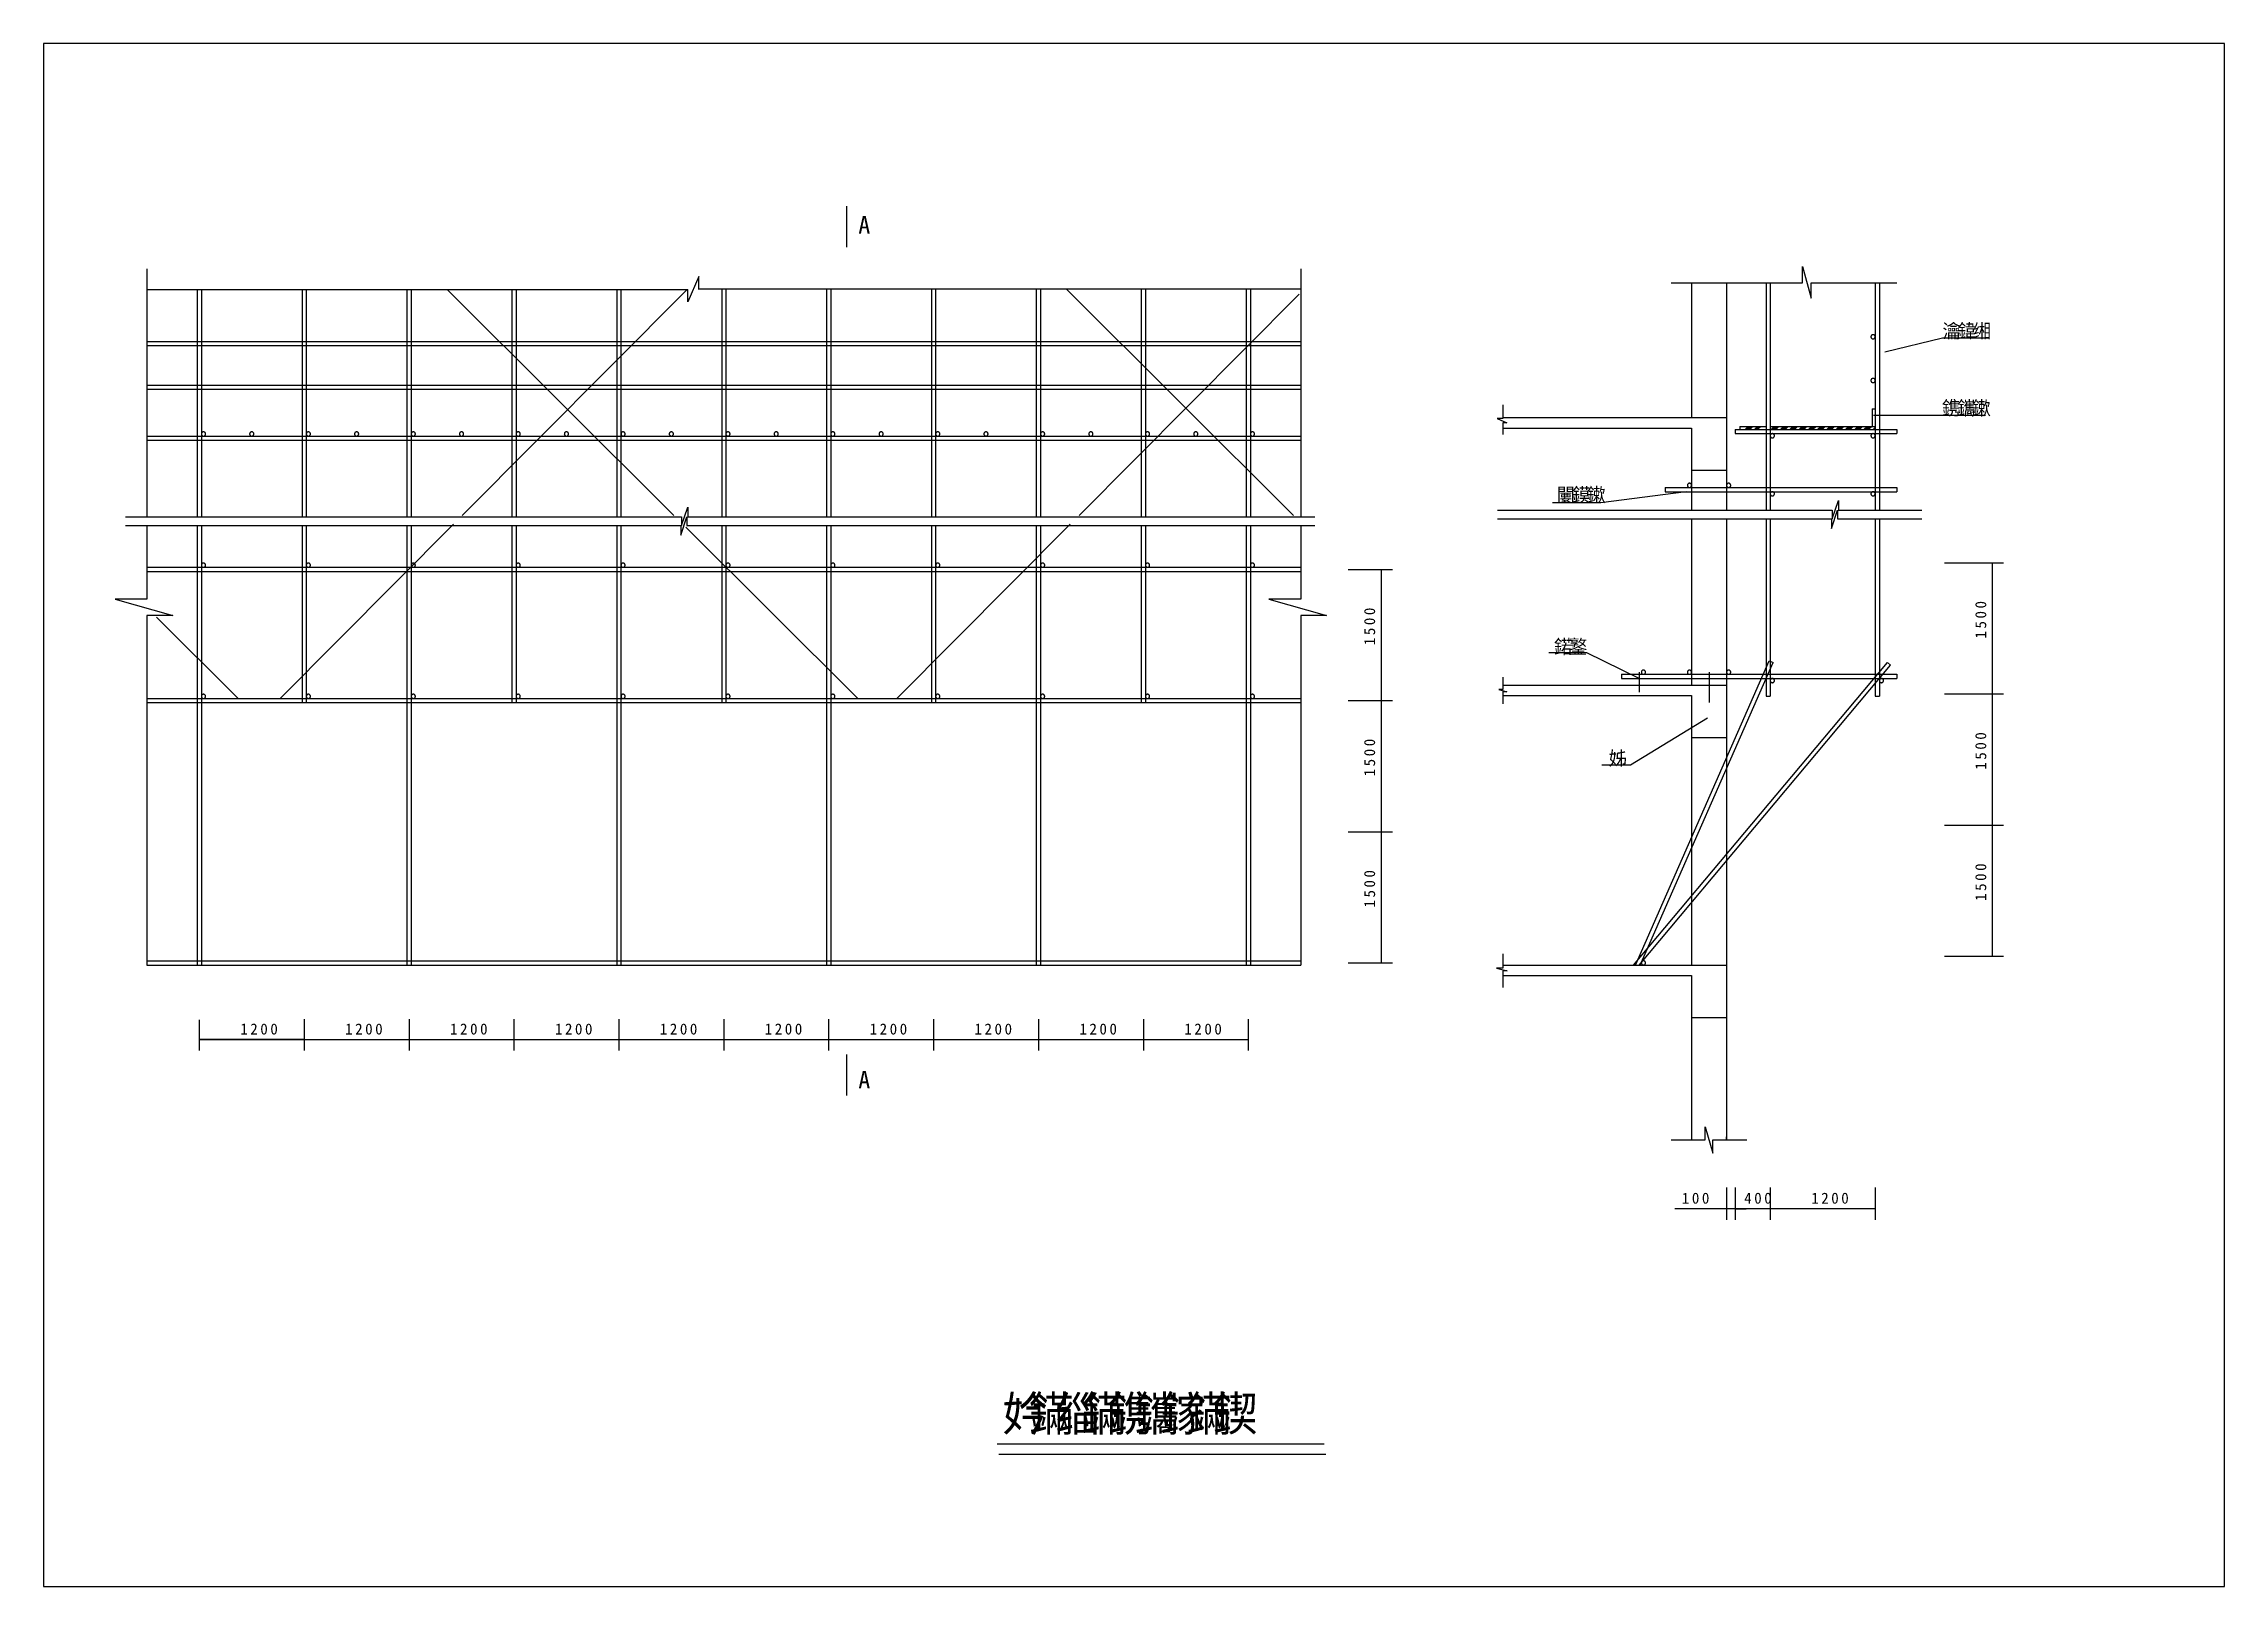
# Model space of a CAD drawing. Header units: metres. Extents: x 0 to 420, y 0 to 297.
import ezdxf

# ---------------------------------------------------------------- set-up
doc = ezdxf.new("R2010")
doc.units = ezdxf.units.M
doc.layers.add(' ', color=7, linetype='Continuous')

msp = doc.modelspace()

# ---------------------------------------------------------------- texts
at = {"layer": ' '}
for s, height, p in [('A', 3.37, (156.91, 260.39)), ('瀹', 2.69, (365.71, 240.31)), ('鍏', 2.69, (368.64, 240.31)), ('缃', 2.69, (371.57, 240.31)), ('鎸', 2.69, (365.59, 225.48)), ('鑴', 2.69, (368.52, 225.48)), ('鏉', 2.69, (371.44, 225.48)), ('闄', 2.69, (291.43, 208.77)), ('鏌', 2.69, (294.36, 208.77)), ('鏉', 2.69, (297.29, 208.77)), ('鍩', 2.69, (290.88, 179.54)), ('鐜', 2.69, (293.81, 179.54)), ('姊', 2.69, (301.43, 158.06)), ('1', 2.12, (37.87, 106.23)), ('1', 2.12, (37.87, 106.23)), ('1', 2.12, (37.87, 106.23)), ('2', 2.12, (39.8, 106.23)), ('2', 2.12, (39.8, 106.23)), ('2', 2.12, (39.8, 106.23)), ('0', 2.12, (41.73, 106.23)), ('0', 2.12, (41.73, 106.23)), ('0', 2.12, (41.73, 106.23)), ('0', 2.12, (43.66, 106.23)), ('0', 2.12, (43.66, 106.23)), ('0', 2.12, (43.66, 106.23)), ('1', 2.12, (58.07, 106.23)), ('2', 2.12, (60, 106.23)), ('0', 2.12, (61.93, 106.23)), ('0', 2.12, (63.86, 106.23)), ('1', 2.12, (78.27, 106.23)), ('2', 2.12, (80.2, 106.23)), ('0', 2.12, (82.13, 106.23)), ('0', 2.12, (84.06, 106.23)), ('1', 2.12, (98.48, 106.23)), ('2', 2.12, (100.41, 106.23)), ('0', 2.12, (102.33, 106.23)), ('0', 2.12, (104.26, 106.23)), ('1', 2.12, (118.68, 106.23)), ('2', 2.12, (120.61, 106.23)), ('0', 2.12, (122.54, 106.23)), ('0', 2.12, (124.46, 106.23)), ('1', 2.12, (138.88, 106.23)), ('2', 2.12, (140.81, 106.23)), ('0', 2.12, (142.74, 106.23)), ('0', 2.12, (144.67, 106.23)), ('1', 2.12, (159.08, 106.23)), ('2', 2.12, (161.01, 106.23)), ('0', 2.12, (162.94, 106.23)), ('0', 2.12, (164.87, 106.23)), ('1', 2.12, (179.28, 106.23)), ('2', 2.12, (181.21, 106.23)), ('0', 2.12, (183.14, 106.23)), ('0', 2.12, (185.07, 106.23)), ('1', 2.12, (199.49, 106.23)), ('2', 2.12, (201.42, 106.23)), ('0', 2.12, (203.34, 106.23)), ('0', 2.12, (205.27, 106.23)), ('1', 2.12, (219.69, 106.23)), ('2', 2.12, (221.62, 106.23)), ('0', 2.12, (223.55, 106.23)), ('0', 2.12, (225.47, 106.23)), ('A', 3.37, (156.91, 95.84)), ('1', 2.12, (315.51, 73.67)), ('0', 2.12, (317.44, 73.67)), ('0', 2.12, (319.37, 73.67)), ('4', 2.12, (327.52, 73.67)), ('0', 2.12, (329.45, 73.67)), ('0', 2.12, (331.38, 73.67)), ('1', 2.12, (340.43, 73.67)), ('2', 2.12, (342.36, 73.67)), ('0', 2.12, (344.28, 73.67)), ('0', 2.12, (346.21, 73.67))]:
    msp.add_text(s, height=height, dxfattribs=at).set_placement(p)
for s, p in [('0', (374.13, 188.24)), ('0', (256.43, 186.96)), ('0', (256.43, 185.03)), ('0', (374.13, 186.31)), ('5', (374.13, 184.38)), ('5', (256.43, 183.1)), ('1', (256.43, 181.17)), ('1', (374.13, 182.45)), ('0', (374.13, 162.98)), ('0', (256.43, 161.71)), ('0', (256.43, 159.78)), ('0', (374.13, 161.06)), ('5', (374.13, 159.13)), ('5', (256.43, 157.85)), ('1', (256.43, 155.92)), ('1', (374.13, 157.2)), ('0', (374.13, 137.73)), ('0', (256.43, 136.45)), ('0', (256.43, 134.52)), ('0', (374.13, 135.8)), ('5', (374.13, 133.88)), ('5', (256.43, 132.6)), ('1', (256.43, 130.67)), ('1', (374.13, 131.95))]:
    msp.add_text(s, height=2.12, rotation=90, dxfattribs=at).set_placement(p)
for s, p in [('妗', (184.69, 29.92)), ('鏋', (189.75, 29.92)), ('缁', (194.81, 29.92)), ('鏋', (199.87, 29.92)), ('鎸', (204.93, 29.92)), ('鑴', (209.99, 29.92)), ('鎵', (215.05, 29.92)), ('鏋', (220.11, 29.92)), ('鍥', (225.17, 29.92))]:
    msp.add_text(s, height=6.65).set_placement(p)

# ---------------------------------------------------------------- linework, layer by layer
at = {"layer": ' '}
for p, q in [((154.65, 265.67), (154.65, 257.79)), ((19.88, 253.61), (19.88, 205.87)), ((126.18, 252.14), (124.1, 247.25)), ((126.18, 249.64), (126.18, 252.14)), ((242.1, 253.61), (242.1, 205.87)), ((338.76, 250.92), (338.76, 254.04)), ((338.76, 254.04), (340.44, 247.96)), ((19.88, 249.64), (124.1, 249.64)), ((29.58, 249.64), (29.58, 205.87)), ((30.39, 249.64), (30.39, 205.87)), ((49.78, 249.64), (49.78, 205.87)), ((50.59, 249.64), (50.59, 205.87)), ((69.98, 249.64), (69.98, 205.87)), ((70.79, 249.64), (70.79, 205.87)), ((77.72, 249.64), (121.4, 206.16)), ((123.81, 249.53), (80.63, 206.16)), ((90.18, 249.64), (90.18, 205.87)), ((90.99, 249.64), (90.99, 205.87)), ((110.39, 249.64), (110.39, 205.87)), ((111.19, 249.64), (111.19, 205.87)), ((124.1, 247.25), (124.1, 249.64)), ((126.18, 249.76), (242.1, 249.76)), ((130.59, 249.76), (130.59, 205.87)), ((131.4, 249.76), (131.4, 205.87)), ((150.79, 249.76), (150.79, 205.87)), ((151.6, 249.76), (151.6, 205.87)), ((170.99, 249.76), (170.99, 205.87)), ((171.8, 249.76), (171.8, 205.87)), ((191.19, 249.76), (191.19, 205.87)), ((192, 249.76), (192, 205.87)), ((196.91, 249.76), (240.7, 206.16)), ((241.82, 248.75), (199.41, 206.16)), ((211.4, 249.76), (211.4, 205.87)), ((212.2, 249.76), (212.2, 205.87)), ((231.6, 249.76), (231.6, 205.87)), ((232.41, 249.76), (232.41, 205.87)), ((313.46, 250.92), (338.76, 250.92)), ((317.39, 250.92), (317.39, 225)), ((324.12, 250.92), (324.12, 225)), ((331.73, 250.92), (331.73, 207.15)), ((332.54, 250.92), (332.54, 207.15)), ((340.44, 247.96), (340.44, 250.92)), ((340.44, 250.92), (356.91, 250.92)), ((352.74, 250.92), (352.74, 207.15)), ((353.55, 250.92), (353.55, 207.15)), ((19.88, 239.66), (242.1, 239.66)), ((354.62, 237.64), (365.74, 240.35)), ((365.74, 240.35), (374.54, 240.35)), ((19.88, 238.85), (242.1, 238.85)), ((19.88, 231.24), (242.1, 231.24)), ((19.88, 230.43), (242.1, 230.43)), ((281.01, 227.41), (281.01, 224.83)), ((281.01, 224.83), (279.94, 224.83)), ((279.94, 224.83), (281.81, 223.97)), ((281.01, 224.99), (324.11, 224.99)), ((281.81, 223.97), (281.01, 223.97)), ((281.01, 223.97), (281.01, 221.71)), ((281.01, 222.97), (317.39, 222.97)), ((317.39, 222.97), (317.39, 207.15)), ((324.12, 224.99), (324.12, 207.15)), ((325.8, 222.71), (356.91, 222.71)), ((325.8, 222.71), (325.8, 221.9)), ((326.68, 223.29), (331.73, 223.29)), ((326.68, 223.29), (326.68, 222.71)), ((326.68, 222.71), (331.73, 222.71)), ((327.73, 222.71), (328.31, 223.29)), ((328.02, 222.71), (328.61, 223.29)), ((328.32, 222.71), (328.91, 223.29)), ((328.62, 222.71), (329.21, 223.29)), ((329.51, 222.71), (330.1, 223.29)), ((329.81, 222.71), (330.4, 223.29)), ((330.11, 222.71), (330.7, 223.29)), ((332.54, 223.29), (352.74, 223.29)), ((332.54, 222.71), (352.74, 222.71)), ((332.73, 222.71), (333.32, 223.29)), ((333.03, 222.71), (333.62, 223.29)), ((333.33, 222.71), (333.92, 223.29)), ((333.63, 222.71), (334.21, 223.29)), ((334.52, 222.71), (335.11, 223.29)), ((334.82, 222.71), (335.41, 223.29)), ((335.11, 222.71), (335.7, 223.29)), ((335.41, 222.71), (336, 223.29)), ((336.3, 222.71), (336.89, 223.29)), ((336.6, 222.71), (337.19, 223.29)), ((336.9, 222.71), (337.49, 223.29)), ((337.2, 222.71), (337.79, 223.29)), ((338.09, 222.71), (338.68, 223.29)), ((338.39, 222.71), (338.98, 223.29)), ((338.68, 222.71), (339.27, 223.29)), ((338.98, 222.71), (339.57, 223.29)), ((339.88, 222.71), (340.46, 223.29)), ((340.17, 222.71), (340.76, 223.29)), ((340.47, 222.71), (341.06, 223.29)), ((340.77, 222.71), (341.36, 223.29)), ((341.66, 222.71), (342.25, 223.29)), ((341.96, 222.71), (342.55, 223.29)), ((342.26, 222.71), (342.85, 223.29)), ((342.55, 222.71), (343.14, 223.29)), ((343.45, 222.71), (344.04, 223.29)), ((343.74, 222.71), (344.33, 223.29)), ((344.04, 222.71), (344.63, 223.29)), ((344.34, 222.71), (344.93, 223.29)), ((345.23, 222.71), (345.82, 223.29)), ((345.53, 222.71), (346.12, 223.29)), ((345.83, 222.71), (346.42, 223.29)), ((346.12, 222.71), (346.71, 223.29)), ((347.02, 222.71), (347.61, 223.29)), ((347.32, 222.71), (347.9, 223.29)), ((347.61, 222.71), (348.2, 223.29)), ((347.91, 222.71), (348.5, 223.29)), ((348.8, 222.71), (349.39, 223.29)), ((349.1, 222.71), (349.69, 223.29)), ((349.4, 222.71), (349.99, 223.29)), ((349.7, 222.71), (350.29, 223.29)), ((350.59, 222.71), (351.18, 223.29)), ((350.89, 222.71), (351.48, 223.29)), ((351.18, 222.71), (351.77, 223.29)), ((351.48, 222.71), (352.07, 223.29)), ((352.15, 226.66), (352.15, 223.29)), ((352.15, 226.66), (352.74, 226.66)), ((352.37, 222.71), (352.74, 223.07)), ((352.44, 225.45), (373.97, 225.45)), ((352.67, 222.71), (352.74, 222.77)), ((352.74, 226.66), (352.74, 222.71)), ((356.91, 222.71), (356.91, 221.9)), ((19.88, 221.43), (242.1, 221.43)), ((19.88, 220.62), (242.1, 220.62)), ((325.8, 221.9), (356.91, 221.9)), ((317.39, 214.89), (324.11, 214.89)), ((316.34, 210.72), (299.92, 208.58)), ((312.33, 211.53), (334.22, 211.53)), ((312.33, 211.53), (312.33, 210.72)), ((312.33, 210.72), (334.22, 210.72)), ((325.8, 211.53), (356.91, 211.53)), ((325.8, 210.72), (356.91, 210.72)), ((356.91, 211.53), (356.91, 210.72)), ((15.75, 205.87), (122.86, 205.87)), ((122.72, 202.37), (123.87, 205.87)), ((122.86, 204.19), (124.06, 207.75)), ((122.86, 205.87), (122.86, 204.19)), ((123.87, 205.87), (123.87, 204.19)), ((124.06, 207.75), (124.06, 205.87)), ((124.06, 205.87), (244.83, 205.87)), ((280.03, 207.15), (344.46, 207.15)), ((299.92, 208.58), (290.58, 208.58)), ((344.32, 203.65), (345.47, 207.15)), ((344.46, 205.47), (345.66, 209.03)), ((344.46, 207.15), (344.46, 205.47)), ((345.47, 207.15), (345.47, 205.47)), ((345.66, 209.03), (345.66, 207.15)), ((345.66, 207.15), (361.71, 207.15)), ((15.75, 204.19), (122.72, 204.19)), ((19.88, 204.19), (19.88, 190.01)), ((29.58, 204.19), (29.58, 119.61)), ((30.39, 204.19), (30.39, 119.61)), ((78.95, 204.47), (45.55, 170.92)), ((49.78, 204.19), (49.78, 170.11)), ((50.59, 204.19), (50.59, 170.11)), ((69.98, 204.19), (69.98, 119.61)), ((70.79, 204.19), (70.79, 119.61)), ((90.18, 204.19), (90.18, 170.11)), ((90.99, 204.19), (90.99, 170.11)), ((110.39, 204.19), (110.39, 119.61)), ((111.19, 204.19), (111.19, 119.61)), ((122.72, 204.19), (122.72, 202.37)), ((123.66, 203.9), (156.79, 170.92)), ((123.87, 204.19), (244.83, 204.19)), ((130.59, 204.19), (130.59, 170.11)), ((131.4, 204.19), (131.4, 170.11)), ((150.79, 204.19), (150.79, 119.61)), ((151.6, 204.19), (151.6, 119.61)), ((197.73, 204.47), (164.33, 170.92)), ((170.99, 204.19), (170.99, 170.11)), ((171.8, 204.19), (171.8, 170.11)), ((191.19, 204.19), (191.19, 119.61)), ((192, 204.19), (192, 119.61)), ((211.4, 204.19), (211.4, 170.11)), ((212.2, 204.19), (212.2, 170.11)), ((231.6, 204.19), (231.6, 119.61)), ((232.41, 204.19), (232.41, 119.61)), ((242.1, 204.19), (242.1, 190.01)), ((280.03, 205.47), (344.32, 205.47)), ((317.39, 205.47), (317.39, 173.48)), ((324.12, 205.47), (324.12, 159.05)), ((331.73, 205.47), (331.73, 171.39)), ((332.54, 205.47), (332.54, 171.39)), ((344.32, 205.47), (344.32, 203.65)), ((345.47, 205.47), (361.71, 205.47)), ((352.74, 205.47), (352.74, 171.39)), ((353.55, 205.47), (353.55, 171.39)), ((19.88, 196.17), (242.1, 196.17)), ((19.88, 195.37), (242.1, 195.37)), ((251.26, 195.77), (259.79, 195.77)), ((257.67, 170.52), (257.67, 195.77)), ((366.07, 197.05), (377.49, 197.05)), ((375.37, 171.8), (375.37, 197.05)), ((19.88, 190.01), (13.78, 190.01)), ((13.78, 190.01), (24.87, 186.87)), ((235.98, 190.01), (247.07, 186.87)), ((242.1, 190.01), (235.98, 190.01)), ((24.87, 186.87), (19.88, 186.87)), ((19.88, 186.87), (19.88, 119.61)), ((21.75, 186.59), (37.49, 170.92)), ((247.07, 186.87), (242.1, 186.87)), ((242.1, 186.87), (242.1, 119.61)), ((297.23, 179.68), (289.88, 179.68)), ((307.28, 174.73), (297.23, 179.68)), ((306.2, 119.61), (355.09, 177.86)), ((306.61, 119.61), (332.34, 178.17)), ((307.26, 119.61), (355.71, 177.34)), ((307.49, 119.61), (333.08, 177.84)), ((332.34, 178.17), (333.08, 177.84)), ((355.09, 177.86), (355.71, 177.34)), ((281.01, 172.62), (280.28, 172.62)), ((280.28, 172.62), (281.78, 172.17)), ((281.01, 175), (281.01, 172.62)), ((281.01, 173.48), (324.12, 173.48)), ((303.92, 175.57), (303.92, 174.76)), ((303.92, 175.57), (356.91, 175.57)), ((303.92, 174.76), (356.91, 174.76)), ((307.28, 175.97), (307.28, 172.13)), ((320.75, 175.97), (320.75, 170.11)), ((325.8, 174.76), (356.91, 174.76)), ((356.91, 175.57), (356.91, 174.76)), ((19.88, 170.92), (242.1, 170.92)), ((19.88, 170.11), (242.1, 170.11)), ((251.26, 170.52), (259.79, 170.52)), ((251.26, 170.52), (259.79, 170.52)), ((257.67, 145.26), (257.67, 170.52)), ((281.78, 172.17), (281.01, 172.17)), ((281.01, 172.17), (281.01, 169.89)), ((281.01, 171.46), (317.39, 171.46)), ((281.01, 171.46), (317.39, 171.46)), ((281.01, 171.46), (317.39, 171.46)), ((317.39, 171.46), (317.39, 119.61)), ((331.73, 171.39), (332.54, 171.39)), ((352.74, 171.39), (353.55, 171.39)), ((366.07, 171.8), (377.49, 171.8)), ((366.07, 171.8), (377.49, 171.8)), ((375.37, 146.54), (375.37, 171.8)), ((320.45, 167.14), (305.65, 158.05)), ((317.39, 163.38), (324.12, 163.38)), ((305.65, 158.05), (300.08, 158.05)), ((324.12, 159.05), (324.12, 85.94)), ((251.26, 145.26), (259.79, 145.26)), ((251.26, 145.26), (259.79, 145.26)), ((257.67, 120.01), (257.67, 145.26)), ((366.07, 146.54), (377.49, 146.54)), ((366.07, 146.54), (377.49, 146.54)), ((375.37, 121.29), (375.37, 146.54)), ((19.88, 120.42), (242.1, 120.42)), ((19.88, 119.61), (242.1, 119.61)), ((251.26, 120.01), (259.79, 120.01)), ((281.01, 118.99), (279.84, 118.99)), ((279.84, 118.99), (281.89, 118.46)), ((281.01, 121.75), (281.01, 118.99)), ((281.01, 119.61), (324.12, 119.61)), ((281.89, 118.46), (281.01, 118.46)), ((281.01, 118.46), (281.01, 115.3)), ((366.07, 121.29), (377.49, 121.29)), ((281.01, 117.59), (317.38, 117.59)), ((317.39, 117.59), (317.39, 94.36)), ((317.39, 117.58), (317.39, 85.94)), ((317.39, 109.51), (324.12, 109.51)), ((29.98, 109.07), (29.98, 103.12)), ((29.98, 105.24), (50.18, 105.24)), ((50.18, 105.24), (29.98, 105.24)), ((29.98, 105.24), (50.18, 105.24)), ((50.18, 109.17), (50.18, 103.12)), ((50.18, 109.07), (50.18, 103.12)), ((50.18, 105.24), (70.39, 105.24)), ((70.39, 109.17), (70.39, 103.12)), ((70.39, 105.24), (90.59, 105.24)), ((90.59, 109.17), (90.59, 103.12)), ((90.59, 105.24), (110.79, 105.24)), ((110.79, 109.17), (110.79, 103.12)), ((110.79, 105.24), (130.99, 105.24)), ((130.99, 109.17), (130.99, 103.12)), ((130.99, 105.24), (151.19, 105.24)), ((151.19, 109.17), (151.19, 103.12)), ((151.19, 105.24), (171.4, 105.24)), ((171.4, 109.17), (171.4, 103.12)), ((171.4, 105.24), (191.6, 105.24)), ((191.6, 109.17), (191.6, 103.12)), ((191.6, 105.24), (211.8, 105.24)), ((211.8, 109.17), (211.8, 103.12)), ((211.8, 105.24), (232, 105.24)), ((232, 109.17), (232, 103.12)), ((154.65, 102.4), (154.65, 94.52)), ((320.03, 85.94), (320.03, 88.48)), ((320.03, 88.48), (321.47, 83.4)), ((313.46, 85.94), (320.03, 85.94)), ((321.47, 83.4), (321.47, 85.94)), ((321.47, 85.94), (328.04, 85.94)), ((324.12, 76.78), (324.12, 70.55)), ((325.8, 76.78), (325.8, 70.55)), ((325.8, 76.78), (325.8, 70.55)), ((332.54, 76.78), (332.54, 70.55)), ((332.54, 76.78), (332.54, 70.55)), ((352.74, 76.78), (352.74, 70.55)), ((324.12, 72.67), (314.15, 72.67)), ((325.8, 72.67), (324.12, 72.67)), ((332.54, 72.67), (325.8, 72.67)), ((325.8, 72.67), (327.92, 72.67)), ((352.74, 72.67), (332.54, 72.67))]:
    msp.add_line(p, q, dxfattribs=at)
for points in [[(352.74, 240.54), (352.74, 240.58), (352.73, 240.62), (352.72, 240.66), (352.71, 240.7), (352.69, 240.73), (352.67, 240.77), (352.65, 240.8), (352.62, 240.83), (352.59, 240.85), (352.56, 240.88), (352.53, 240.9), (352.49, 240.92), (352.45, 240.93), (352.41, 240.94), (352.37, 240.94), (352.33, 240.95), (352.3, 240.94), (352.26, 240.94), (352.22, 240.93), (352.18, 240.92), (352.14, 240.9), (352.11, 240.88), (352.08, 240.85), (352.05, 240.83), (352.02, 240.8), (352, 240.77), (351.98, 240.73), (351.96, 240.7), (351.95, 240.66), (351.94, 240.62), (351.93, 240.58), (351.93, 240.54), (351.93, 240.5), (351.94, 240.46), (351.95, 240.42), (351.96, 240.39), (351.98, 240.35), (352, 240.32), (352.02, 240.29), (352.05, 240.26), (352.08, 240.23), (352.11, 240.21), (352.14, 240.19), (352.18, 240.17), (352.22, 240.16), (352.26, 240.15), (352.3, 240.14), (352.33, 240.14), (352.37, 240.14), (352.41, 240.15), (352.45, 240.16), (352.49, 240.17), (352.53, 240.19), (352.56, 240.21), (352.59, 240.23), (352.62, 240.26), (352.65, 240.29), (352.67, 240.32), (352.69, 240.35), (352.71, 240.39), (352.72, 240.42), (352.73, 240.46), (352.74, 240.5), (352.74, 240.54)], [(352.75, 232.12), (352.75, 232.16), (352.74, 232.2), (352.73, 232.24), (352.72, 232.28), (352.7, 232.32), (352.68, 232.35), (352.65, 232.39), (352.63, 232.42), (352.6, 232.44), (352.56, 232.47), (352.53, 232.49), (352.49, 232.51), (352.45, 232.52), (352.42, 232.53), (352.38, 232.53), (352.33, 232.54), (352.29, 232.53), (352.25, 232.53), (352.22, 232.52), (352.18, 232.51), (352.14, 232.49), (352.11, 232.47), (352.07, 232.44), (352.04, 232.42), (352.02, 232.39), (351.99, 232.35), (351.97, 232.32), (351.95, 232.28), (351.94, 232.24), (351.93, 232.2), (351.92, 232.16), (351.92, 232.12), (351.92, 232.08), (351.93, 232.04), (351.94, 232), (351.95, 231.97), (351.97, 231.93), (351.99, 231.9), (352.02, 231.86), (352.04, 231.83), (352.07, 231.81), (352.11, 231.78), (352.14, 231.76), (352.18, 231.74), (352.22, 231.73), (352.25, 231.72), (352.29, 231.71), (352.33, 231.71), (352.38, 231.71), (352.42, 231.72), (352.45, 231.73), (352.49, 231.74), (352.53, 231.76), (352.56, 231.78), (352.6, 231.81), (352.63, 231.83), (352.65, 231.86), (352.68, 231.9), (352.7, 231.93), (352.72, 231.97), (352.73, 232), (352.74, 232.04), (352.75, 232.08), (352.75, 232.12)], [(31.19, 221.83), (31.19, 221.87), (31.19, 221.91), (31.18, 221.95), (31.16, 221.98), (31.15, 222.02), (31.13, 222.05), (31.1, 222.09), (31.07, 222.12), (31.05, 222.14), (31.01, 222.17), (30.98, 222.19), (30.94, 222.2), (30.91, 222.22), (30.87, 222.23), (30.83, 222.23), (30.79, 222.23), (30.75, 222.23), (30.71, 222.23), (30.67, 222.22), (30.63, 222.2), (30.6, 222.19), (30.56, 222.17), (30.53, 222.14), (30.5, 222.12), (30.48, 222.09), (30.45, 222.05), (30.43, 222.02), (30.42, 221.98), (30.4, 221.95), (30.39, 221.91), (30.39, 221.87), (30.39, 221.83), (30.39, 221.79), (30.39, 221.75), (30.4, 221.71), (30.42, 221.68), (30.43, 221.64), (30.45, 221.61), (30.48, 221.57), (30.5, 221.54), (30.53, 221.52), (30.56, 221.49), (30.6, 221.47), (30.63, 221.46), (30.67, 221.44), (30.71, 221.43), (30.75, 221.43), (30.79, 221.43), (30.83, 221.43), (30.87, 221.43), (30.91, 221.44), (30.94, 221.46), (30.98, 221.47), (31.01, 221.49), (31.05, 221.52), (31.07, 221.54), (31.1, 221.57), (31.13, 221.61), (31.15, 221.64), (31.16, 221.68), (31.18, 221.71), (31.19, 221.75), (31.19, 221.79), (31.19, 221.83)], [(40.49, 221.83), (40.48, 221.87), (40.48, 221.91), (40.47, 221.95), (40.46, 221.98), (40.44, 222.02), (40.42, 222.05), (40.39, 222.09), (40.37, 222.12), (40.34, 222.14), (40.31, 222.17), (40.27, 222.19), (40.24, 222.2), (40.2, 222.22), (40.16, 222.23), (40.12, 222.23), (40.08, 222.23), (40.04, 222.23), (40, 222.23), (39.96, 222.22), (39.93, 222.2), (39.89, 222.19), (39.86, 222.17), (39.83, 222.14), (39.8, 222.12), (39.77, 222.09), (39.75, 222.05), (39.73, 222.02), (39.71, 221.98), (39.7, 221.95), (39.69, 221.91), (39.68, 221.87), (39.68, 221.83), (39.68, 221.79), (39.69, 221.75), (39.7, 221.71), (39.71, 221.68), (39.73, 221.64), (39.75, 221.61), (39.77, 221.57), (39.8, 221.54), (39.83, 221.52), (39.86, 221.49), (39.89, 221.47), (39.93, 221.46), (39.96, 221.44), (40, 221.43), (40.04, 221.43), (40.08, 221.43), (40.12, 221.43), (40.16, 221.43), (40.2, 221.44), (40.24, 221.46), (40.27, 221.47), (40.31, 221.49), (40.34, 221.52), (40.37, 221.54), (40.39, 221.57), (40.42, 221.61), (40.44, 221.64), (40.46, 221.68), (40.47, 221.71), (40.48, 221.75), (40.48, 221.79), (40.49, 221.83)], [(51.4, 221.83), (51.39, 221.87), (51.39, 221.91), (51.38, 221.95), (51.36, 221.98), (51.35, 222.02), (51.33, 222.05), (51.3, 222.09), (51.28, 222.12), (51.25, 222.14), (51.22, 222.17), (51.18, 222.19), (51.15, 222.2), (51.11, 222.22), (51.07, 222.23), (51.03, 222.23), (50.99, 222.23), (50.95, 222.23), (50.91, 222.23), (50.87, 222.22), (50.84, 222.2), (50.8, 222.19), (50.77, 222.17), (50.73, 222.14), (50.71, 222.12), (50.68, 222.09), (50.66, 222.05), (50.63, 222.02), (50.62, 221.98), (50.6, 221.95), (50.59, 221.91), (50.59, 221.87), (50.59, 221.83), (50.59, 221.79), (50.59, 221.75), (50.6, 221.71), (50.62, 221.68), (50.63, 221.64), (50.66, 221.61), (50.68, 221.57), (50.71, 221.54), (50.73, 221.52), (50.77, 221.49), (50.8, 221.47), (50.84, 221.46), (50.87, 221.44), (50.91, 221.43), (50.95, 221.43), (50.99, 221.43), (51.03, 221.43), (51.07, 221.43), (51.11, 221.44), (51.15, 221.46), (51.18, 221.47), (51.22, 221.49), (51.25, 221.52), (51.28, 221.54), (51.3, 221.57), (51.33, 221.61), (51.35, 221.64), (51.36, 221.68), (51.38, 221.71), (51.39, 221.75), (51.39, 221.79), (51.4, 221.83)], [(60.69, 221.83), (60.69, 221.87), (60.68, 221.91), (60.67, 221.95), (60.66, 221.98), (60.64, 222.02), (60.62, 222.05), (60.6, 222.09), (60.57, 222.12), (60.54, 222.14), (60.51, 222.17), (60.47, 222.19), (60.44, 222.2), (60.4, 222.22), (60.36, 222.23), (60.32, 222.23), (60.28, 222.23), (60.24, 222.23), (60.21, 222.23), (60.17, 222.22), (60.13, 222.2), (60.09, 222.19), (60.06, 222.17), (60.03, 222.14), (60, 222.12), (59.97, 222.09), (59.95, 222.05), (59.93, 222.02), (59.91, 221.98), (59.9, 221.95), (59.89, 221.91), (59.88, 221.87), (59.88, 221.83), (59.88, 221.79), (59.89, 221.75), (59.9, 221.71), (59.91, 221.68), (59.93, 221.64), (59.95, 221.61), (59.97, 221.57), (60, 221.54), (60.03, 221.52), (60.06, 221.49), (60.09, 221.47), (60.13, 221.46), (60.17, 221.44), (60.21, 221.43), (60.24, 221.43), (60.28, 221.43), (60.32, 221.43), (60.36, 221.43), (60.4, 221.44), (60.44, 221.46), (60.47, 221.47), (60.51, 221.49), (60.54, 221.52), (60.57, 221.54), (60.6, 221.57), (60.62, 221.61), (60.64, 221.64), (60.66, 221.68), (60.67, 221.71), (60.68, 221.75), (60.69, 221.79), (60.69, 221.83)], [(71.6, 221.83), (71.6, 221.87), (71.59, 221.91), (71.58, 221.95), (71.57, 221.98), (71.55, 222.02), (71.53, 222.05), (71.51, 222.09), (71.48, 222.12), (71.45, 222.14), (71.42, 222.17), (71.38, 222.19), (71.35, 222.2), (71.31, 222.22), (71.27, 222.23), (71.23, 222.23), (71.19, 222.23), (71.15, 222.23), (71.11, 222.23), (71.08, 222.22), (71.04, 222.2), (71, 222.19), (70.97, 222.17), (70.94, 222.14), (70.91, 222.12), (70.88, 222.09), (70.86, 222.05), (70.84, 222.02), (70.82, 221.98), (70.81, 221.95), (70.8, 221.91), (70.79, 221.87), (70.79, 221.83), (70.79, 221.79), (70.8, 221.75), (70.81, 221.71), (70.82, 221.68), (70.84, 221.64), (70.86, 221.61), (70.88, 221.57), (70.91, 221.54), (70.94, 221.52), (70.97, 221.49), (71, 221.47), (71.04, 221.46), (71.08, 221.44), (71.11, 221.43), (71.15, 221.43), (71.19, 221.43), (71.23, 221.43), (71.27, 221.43), (71.31, 221.44), (71.35, 221.46), (71.38, 221.47), (71.42, 221.49), (71.45, 221.52), (71.48, 221.54), (71.51, 221.57), (71.53, 221.61), (71.55, 221.64), (71.57, 221.68), (71.58, 221.71), (71.59, 221.75), (71.6, 221.79), (71.6, 221.83)], [(80.89, 221.83), (80.89, 221.87), (80.88, 221.91), (80.87, 221.95), (80.86, 221.98), (80.84, 222.02), (80.82, 222.05), (80.8, 222.09), (80.77, 222.12), (80.74, 222.14), (80.71, 222.17), (80.68, 222.19), (80.64, 222.2), (80.6, 222.22), (80.56, 222.23), (80.53, 222.23), (80.49, 222.23), (80.45, 222.23), (80.41, 222.23), (80.37, 222.22), (80.33, 222.2), (80.3, 222.19), (80.26, 222.17), (80.23, 222.14), (80.2, 222.12), (80.17, 222.09), (80.15, 222.05), (80.13, 222.02), (80.11, 221.98), (80.1, 221.95), (80.09, 221.91), (80.08, 221.87), (80.08, 221.83), (80.08, 221.79), (80.09, 221.75), (80.1, 221.71), (80.11, 221.68), (80.13, 221.64), (80.15, 221.61), (80.17, 221.57), (80.2, 221.54), (80.23, 221.52), (80.26, 221.49), (80.3, 221.47), (80.33, 221.46), (80.37, 221.44), (80.41, 221.43), (80.45, 221.43), (80.49, 221.43), (80.53, 221.43), (80.56, 221.43), (80.6, 221.44), (80.64, 221.46), (80.68, 221.47), (80.71, 221.49), (80.74, 221.52), (80.77, 221.54), (80.8, 221.57), (80.82, 221.61), (80.84, 221.64), (80.86, 221.68), (80.87, 221.71), (80.88, 221.75), (80.89, 221.79), (80.89, 221.83)], [(91.8, 221.83), (91.8, 221.87), (91.79, 221.91), (91.78, 221.95), (91.77, 221.98), (91.75, 222.02), (91.73, 222.05), (91.71, 222.09), (91.68, 222.12), (91.65, 222.14), (91.62, 222.17), (91.59, 222.19), (91.55, 222.2), (91.51, 222.22), (91.47, 222.23), (91.43, 222.23), (91.4, 222.23), (91.36, 222.23), (91.32, 222.23), (91.28, 222.22), (91.24, 222.2), (91.2, 222.19), (91.17, 222.17), (91.14, 222.14), (91.11, 222.12), (91.08, 222.09), (91.06, 222.05), (91.04, 222.02), (91.02, 221.98), (91.01, 221.95), (91, 221.91), (90.99, 221.87), (90.99, 221.83), (90.99, 221.79), (91, 221.75), (91.01, 221.71), (91.02, 221.68), (91.04, 221.64), (91.06, 221.61), (91.08, 221.57), (91.11, 221.54), (91.14, 221.52), (91.17, 221.49), (91.2, 221.47), (91.24, 221.46), (91.28, 221.44), (91.32, 221.43), (91.36, 221.43), (91.4, 221.43), (91.43, 221.43), (91.47, 221.43), (91.51, 221.44), (91.55, 221.46), (91.59, 221.47), (91.62, 221.49), (91.65, 221.52), (91.68, 221.54), (91.71, 221.57), (91.73, 221.61), (91.75, 221.64), (91.77, 221.68), (91.78, 221.71), (91.79, 221.75), (91.8, 221.79), (91.8, 221.83)], [(101.09, 221.83), (101.09, 221.87), (101.08, 221.91), (101.07, 221.95), (101.06, 221.98), (101.04, 222.02), (101.02, 222.05), (101, 222.09), (100.97, 222.12), (100.94, 222.14), (100.91, 222.17), (100.88, 222.19), (100.84, 222.2), (100.81, 222.22), (100.77, 222.23), (100.73, 222.23), (100.69, 222.23), (100.65, 222.23), (100.61, 222.23), (100.57, 222.22), (100.53, 222.2), (100.5, 222.19), (100.46, 222.17), (100.43, 222.14), (100.4, 222.12), (100.38, 222.09), (100.35, 222.05), (100.33, 222.02), (100.31, 221.98), (100.3, 221.95), (100.29, 221.91), (100.29, 221.87), (100.28, 221.83), (100.29, 221.79), (100.29, 221.75), (100.3, 221.71), (100.31, 221.68), (100.33, 221.64), (100.35, 221.61), (100.38, 221.57), (100.4, 221.54), (100.43, 221.52), (100.46, 221.49), (100.5, 221.47), (100.53, 221.46), (100.57, 221.44), (100.61, 221.43), (100.65, 221.43), (100.69, 221.43), (100.73, 221.43), (100.77, 221.43), (100.81, 221.44), (100.84, 221.46), (100.88, 221.47), (100.91, 221.49), (100.94, 221.52), (100.97, 221.54), (101, 221.57), (101.02, 221.61), (101.04, 221.64), (101.06, 221.68), (101.07, 221.71), (101.08, 221.75), (101.09, 221.79), (101.09, 221.83)], [(112, 221.83), (112, 221.87), (111.99, 221.91), (111.98, 221.95), (111.97, 221.98), (111.95, 222.02), (111.93, 222.05), (111.91, 222.09), (111.88, 222.12), (111.85, 222.14), (111.82, 222.17), (111.79, 222.19), (111.75, 222.2), (111.71, 222.22), (111.68, 222.23), (111.64, 222.23), (111.6, 222.23), (111.56, 222.23), (111.52, 222.23), (111.48, 222.22), (111.44, 222.2), (111.41, 222.19), (111.37, 222.17), (111.34, 222.14), (111.31, 222.12), (111.28, 222.09), (111.26, 222.05), (111.24, 222.02), (111.22, 221.98), (111.21, 221.95), (111.2, 221.91), (111.2, 221.87), (111.19, 221.83), (111.2, 221.79), (111.2, 221.75), (111.21, 221.71), (111.22, 221.68), (111.24, 221.64), (111.26, 221.61), (111.28, 221.57), (111.31, 221.54), (111.34, 221.52), (111.37, 221.49), (111.41, 221.47), (111.44, 221.46), (111.48, 221.44), (111.52, 221.43), (111.56, 221.43), (111.6, 221.43), (111.64, 221.43), (111.68, 221.43), (111.71, 221.44), (111.75, 221.46), (111.79, 221.47), (111.82, 221.49), (111.85, 221.52), (111.88, 221.54), (111.91, 221.57), (111.93, 221.61), (111.95, 221.64), (111.97, 221.68), (111.98, 221.71), (111.99, 221.75), (112, 221.79), (112, 221.83)], [(121.29, 221.83), (121.29, 221.87), (121.29, 221.91), (121.28, 221.95), (121.26, 221.98), (121.25, 222.02), (121.23, 222.05), (121.2, 222.09), (121.18, 222.12), (121.15, 222.14), (121.11, 222.17), (121.08, 222.19), (121.04, 222.2), (121.01, 222.22), (120.97, 222.23), (120.93, 222.23), (120.89, 222.23), (120.85, 222.23), (120.81, 222.23), (120.77, 222.22), (120.74, 222.2), (120.7, 222.19), (120.67, 222.17), (120.63, 222.14), (120.6, 222.12), (120.58, 222.09), (120.55, 222.05), (120.53, 222.02), (120.52, 221.98), (120.5, 221.95), (120.49, 221.91), (120.49, 221.87), (120.49, 221.83), (120.49, 221.79), (120.49, 221.75), (120.5, 221.71), (120.52, 221.68), (120.53, 221.64), (120.55, 221.61), (120.58, 221.57), (120.6, 221.54), (120.63, 221.52), (120.67, 221.49), (120.7, 221.47), (120.74, 221.46), (120.77, 221.44), (120.81, 221.43), (120.85, 221.43), (120.89, 221.43), (120.93, 221.43), (120.97, 221.43), (121.01, 221.44), (121.04, 221.46), (121.08, 221.47), (121.11, 221.49), (121.15, 221.52), (121.18, 221.54), (121.2, 221.57), (121.23, 221.61), (121.25, 221.64), (121.26, 221.68), (121.28, 221.71), (121.29, 221.75), (121.29, 221.79), (121.29, 221.83)], [(132.2, 221.83), (132.2, 221.87), (132.2, 221.91), (132.19, 221.95), (132.17, 221.98), (132.16, 222.02), (132.14, 222.05), (132.11, 222.09), (132.08, 222.12), (132.06, 222.14), (132.02, 222.17), (131.99, 222.19), (131.95, 222.2), (131.92, 222.22), (131.88, 222.23), (131.84, 222.23), (131.8, 222.23), (131.76, 222.23), (131.72, 222.23), (131.68, 222.22), (131.64, 222.2), (131.61, 222.19), (131.57, 222.17), (131.54, 222.14), (131.51, 222.12), (131.49, 222.09), (131.46, 222.05), (131.44, 222.02), (131.43, 221.98), (131.41, 221.95), (131.4, 221.91), (131.4, 221.87), (131.4, 221.83), (131.4, 221.79), (131.4, 221.75), (131.41, 221.71), (131.43, 221.68), (131.44, 221.64), (131.46, 221.61), (131.49, 221.57), (131.51, 221.54), (131.54, 221.52), (131.57, 221.49), (131.61, 221.47), (131.64, 221.46), (131.68, 221.44), (131.72, 221.43), (131.76, 221.43), (131.8, 221.43), (131.84, 221.43), (131.88, 221.43), (131.92, 221.44), (131.95, 221.46), (131.99, 221.47), (132.02, 221.49), (132.06, 221.52), (132.08, 221.54), (132.11, 221.57), (132.14, 221.61), (132.16, 221.64), (132.17, 221.68), (132.19, 221.71), (132.2, 221.75), (132.2, 221.79), (132.2, 221.83)], [(141.5, 221.83), (141.49, 221.87), (141.49, 221.91), (141.48, 221.95), (141.47, 221.98), (141.45, 222.02), (141.43, 222.05), (141.4, 222.09), (141.38, 222.12), (141.35, 222.14), (141.32, 222.17), (141.28, 222.19), (141.25, 222.2), (141.21, 222.22), (141.17, 222.23), (141.13, 222.23), (141.09, 222.23), (141.05, 222.23), (141.01, 222.23), (140.97, 222.22), (140.94, 222.2), (140.9, 222.19), (140.87, 222.17), (140.84, 222.14), (140.81, 222.12), (140.78, 222.09), (140.76, 222.05), (140.74, 222.02), (140.72, 221.98), (140.71, 221.95), (140.7, 221.91), (140.69, 221.87), (140.69, 221.83), (140.69, 221.79), (140.7, 221.75), (140.71, 221.71), (140.72, 221.68), (140.74, 221.64), (140.76, 221.61), (140.78, 221.57), (140.81, 221.54), (140.84, 221.52), (140.87, 221.49), (140.9, 221.47), (140.94, 221.46), (140.97, 221.44), (141.01, 221.43), (141.05, 221.43), (141.09, 221.43), (141.13, 221.43), (141.17, 221.43), (141.21, 221.44), (141.25, 221.46), (141.28, 221.47), (141.32, 221.49), (141.35, 221.52), (141.38, 221.54), (141.4, 221.57), (141.43, 221.61), (141.45, 221.64), (141.47, 221.68), (141.48, 221.71), (141.49, 221.75), (141.49, 221.79), (141.5, 221.83)], [(152.41, 221.83), (152.4, 221.87), (152.4, 221.91), (152.39, 221.95), (152.37, 221.98), (152.36, 222.02), (152.34, 222.05), (152.31, 222.09), (152.29, 222.12), (152.26, 222.14), (152.23, 222.17), (152.19, 222.19), (152.16, 222.2), (152.12, 222.22), (152.08, 222.23), (152.04, 222.23), (152, 222.23), (151.96, 222.23), (151.92, 222.23), (151.88, 222.22), (151.85, 222.2), (151.81, 222.19), (151.78, 222.17), (151.74, 222.14), (151.72, 222.12), (151.69, 222.09), (151.67, 222.05), (151.64, 222.02), (151.63, 221.98), (151.61, 221.95), (151.6, 221.91), (151.6, 221.87), (151.6, 221.83), (151.6, 221.79), (151.6, 221.75), (151.61, 221.71), (151.63, 221.68), (151.64, 221.64), (151.67, 221.61), (151.69, 221.57), (151.72, 221.54), (151.74, 221.52), (151.78, 221.49), (151.81, 221.47), (151.85, 221.46), (151.88, 221.44), (151.92, 221.43), (151.96, 221.43), (152, 221.43), (152.04, 221.43), (152.08, 221.43), (152.12, 221.44), (152.16, 221.46), (152.19, 221.47), (152.23, 221.49), (152.26, 221.52), (152.29, 221.54), (152.31, 221.57), (152.34, 221.61), (152.36, 221.64), (152.37, 221.68), (152.39, 221.71), (152.4, 221.75), (152.4, 221.79), (152.41, 221.83)], [(161.7, 221.83), (161.7, 221.87), (161.69, 221.91), (161.68, 221.95), (161.67, 221.98), (161.65, 222.02), (161.63, 222.05), (161.61, 222.09), (161.58, 222.12), (161.55, 222.14), (161.52, 222.17), (161.48, 222.19), (161.45, 222.2), (161.41, 222.22), (161.37, 222.23), (161.33, 222.23), (161.29, 222.23), (161.25, 222.23), (161.22, 222.23), (161.18, 222.22), (161.14, 222.2), (161.1, 222.19), (161.07, 222.17), (161.04, 222.14), (161.01, 222.12), (160.98, 222.09), (160.96, 222.05), (160.94, 222.02), (160.92, 221.98), (160.91, 221.95), (160.9, 221.91), (160.89, 221.87), (160.89, 221.83), (160.89, 221.79), (160.9, 221.75), (160.91, 221.71), (160.92, 221.68), (160.94, 221.64), (160.96, 221.61), (160.98, 221.57), (161.01, 221.54), (161.04, 221.52), (161.07, 221.49), (161.1, 221.47), (161.14, 221.46), (161.18, 221.44), (161.22, 221.43), (161.25, 221.43), (161.29, 221.43), (161.33, 221.43), (161.37, 221.43), (161.41, 221.44), (161.45, 221.46), (161.48, 221.47), (161.52, 221.49), (161.55, 221.52), (161.58, 221.54), (161.61, 221.57), (161.63, 221.61), (161.65, 221.64), (161.67, 221.68), (161.68, 221.71), (161.69, 221.75), (161.7, 221.79), (161.7, 221.83)], [(172.61, 221.83), (172.61, 221.87), (172.6, 221.91), (172.59, 221.95), (172.58, 221.98), (172.56, 222.02), (172.54, 222.05), (172.52, 222.09), (172.49, 222.12), (172.46, 222.14), (172.43, 222.17), (172.39, 222.19), (172.36, 222.2), (172.32, 222.22), (172.28, 222.23), (172.24, 222.23), (172.2, 222.23), (172.16, 222.23), (172.12, 222.23), (172.09, 222.22), (172.05, 222.2), (172.01, 222.19), (171.98, 222.17), (171.95, 222.14), (171.92, 222.12), (171.89, 222.09), (171.87, 222.05), (171.85, 222.02), (171.83, 221.98), (171.82, 221.95), (171.81, 221.91), (171.8, 221.87), (171.8, 221.83), (171.8, 221.79), (171.81, 221.75), (171.82, 221.71), (171.83, 221.68), (171.85, 221.64), (171.87, 221.61), (171.89, 221.57), (171.92, 221.54), (171.95, 221.52), (171.98, 221.49), (172.01, 221.47), (172.05, 221.46), (172.09, 221.44), (172.12, 221.43), (172.16, 221.43), (172.2, 221.43), (172.24, 221.43), (172.28, 221.43), (172.32, 221.44), (172.36, 221.46), (172.39, 221.47), (172.43, 221.49), (172.46, 221.52), (172.49, 221.54), (172.52, 221.57), (172.54, 221.61), (172.56, 221.64), (172.58, 221.68), (172.59, 221.71), (172.6, 221.75), (172.61, 221.79), (172.61, 221.83)], [(181.9, 221.83), (181.9, 221.87), (181.89, 221.91), (181.88, 221.95), (181.87, 221.98), (181.85, 222.02), (181.83, 222.05), (181.81, 222.09), (181.78, 222.12), (181.75, 222.14), (181.72, 222.17), (181.69, 222.19), (181.65, 222.2), (181.61, 222.22), (181.57, 222.23), (181.54, 222.23), (181.5, 222.23), (181.46, 222.23), (181.42, 222.23), (181.38, 222.22), (181.34, 222.2), (181.31, 222.19), (181.27, 222.17), (181.24, 222.14), (181.21, 222.12), (181.18, 222.09), (181.16, 222.05), (181.14, 222.02), (181.12, 221.98), (181.11, 221.95), (181.1, 221.91), (181.09, 221.87), (181.09, 221.83), (181.09, 221.79), (181.1, 221.75), (181.11, 221.71), (181.12, 221.68), (181.14, 221.64), (181.16, 221.61), (181.18, 221.57), (181.21, 221.54), (181.24, 221.52), (181.27, 221.49), (181.31, 221.47), (181.34, 221.46), (181.38, 221.44), (181.42, 221.43), (181.46, 221.43), (181.5, 221.43), (181.54, 221.43), (181.57, 221.43), (181.61, 221.44), (181.65, 221.46), (181.69, 221.47), (181.72, 221.49), (181.75, 221.52), (181.78, 221.54), (181.81, 221.57), (181.83, 221.61), (181.85, 221.64), (181.87, 221.68), (181.88, 221.71), (181.89, 221.75), (181.9, 221.79), (181.9, 221.83)], [(192.81, 221.83), (192.81, 221.87), (192.8, 221.91), (192.79, 221.95), (192.78, 221.98), (192.76, 222.02), (192.74, 222.05), (192.72, 222.09), (192.69, 222.12), (192.66, 222.14), (192.63, 222.17), (192.6, 222.19), (192.56, 222.2), (192.52, 222.22), (192.48, 222.23), (192.44, 222.23), (192.41, 222.23), (192.37, 222.23), (192.33, 222.23), (192.29, 222.22), (192.25, 222.2), (192.21, 222.19), (192.18, 222.17), (192.15, 222.14), (192.12, 222.12), (192.09, 222.09), (192.07, 222.05), (192.05, 222.02), (192.03, 221.98), (192.02, 221.95), (192.01, 221.91), (192, 221.87), (192, 221.83), (192, 221.79), (192.01, 221.75), (192.02, 221.71), (192.03, 221.68), (192.05, 221.64), (192.07, 221.61), (192.09, 221.57), (192.12, 221.54), (192.15, 221.52), (192.18, 221.49), (192.21, 221.47), (192.25, 221.46), (192.29, 221.44), (192.33, 221.43), (192.37, 221.43), (192.41, 221.43), (192.44, 221.43), (192.48, 221.43), (192.52, 221.44), (192.56, 221.46), (192.6, 221.47), (192.63, 221.49), (192.66, 221.52), (192.69, 221.54), (192.72, 221.57), (192.74, 221.61), (192.76, 221.64), (192.78, 221.68), (192.79, 221.71), (192.8, 221.75), (192.81, 221.79), (192.81, 221.83)], [(202.1, 221.83), (202.1, 221.87), (202.09, 221.91), (202.08, 221.95), (202.07, 221.98), (202.05, 222.02), (202.03, 222.05), (202.01, 222.09), (201.98, 222.12), (201.95, 222.14), (201.92, 222.17), (201.89, 222.19), (201.85, 222.2), (201.82, 222.22), (201.78, 222.23), (201.74, 222.23), (201.7, 222.23), (201.66, 222.23), (201.62, 222.23), (201.58, 222.22), (201.54, 222.2), (201.51, 222.19), (201.47, 222.17), (201.44, 222.14), (201.41, 222.12), (201.39, 222.09), (201.36, 222.05), (201.34, 222.02), (201.32, 221.98), (201.31, 221.95), (201.3, 221.91), (201.3, 221.87), (201.29, 221.83), (201.3, 221.79), (201.3, 221.75), (201.31, 221.71), (201.32, 221.68), (201.34, 221.64), (201.36, 221.61), (201.39, 221.57), (201.41, 221.54), (201.44, 221.52), (201.47, 221.49), (201.51, 221.47), (201.54, 221.46), (201.58, 221.44), (201.62, 221.43), (201.66, 221.43), (201.7, 221.43), (201.74, 221.43), (201.78, 221.43), (201.82, 221.44), (201.85, 221.46), (201.89, 221.47), (201.92, 221.49), (201.95, 221.52), (201.98, 221.54), (202.01, 221.57), (202.03, 221.61), (202.05, 221.64), (202.07, 221.68), (202.08, 221.71), (202.09, 221.75), (202.1, 221.79), (202.1, 221.83)], [(213.01, 221.83), (213.01, 221.87), (213, 221.91), (212.99, 221.95), (212.98, 221.98), (212.96, 222.02), (212.94, 222.05), (212.92, 222.09), (212.89, 222.12), (212.86, 222.14), (212.83, 222.17), (212.8, 222.19), (212.76, 222.2), (212.72, 222.22), (212.69, 222.23), (212.65, 222.23), (212.61, 222.23), (212.57, 222.23), (212.53, 222.23), (212.49, 222.22), (212.45, 222.2), (212.42, 222.19), (212.38, 222.17), (212.35, 222.14), (212.32, 222.12), (212.29, 222.09), (212.27, 222.05), (212.25, 222.02), (212.23, 221.98), (212.22, 221.95), (212.21, 221.91), (212.21, 221.87), (212.2, 221.83), (212.21, 221.79), (212.21, 221.75), (212.22, 221.71), (212.23, 221.68), (212.25, 221.64), (212.27, 221.61), (212.29, 221.57), (212.32, 221.54), (212.35, 221.52), (212.38, 221.49), (212.42, 221.47), (212.45, 221.46), (212.49, 221.44), (212.53, 221.43), (212.57, 221.43), (212.61, 221.43), (212.65, 221.43), (212.69, 221.43), (212.72, 221.44), (212.76, 221.46), (212.8, 221.47), (212.83, 221.49), (212.86, 221.52), (212.89, 221.54), (212.92, 221.57), (212.94, 221.61), (212.96, 221.64), (212.98, 221.68), (212.99, 221.71), (213, 221.75), (213.01, 221.79), (213.01, 221.83)], [(222.3, 221.83), (222.3, 221.87), (222.3, 221.91), (222.29, 221.95), (222.27, 221.98), (222.26, 222.02), (222.24, 222.05), (222.21, 222.09), (222.19, 222.12), (222.16, 222.14), (222.12, 222.17), (222.09, 222.19), (222.05, 222.2), (222.02, 222.22), (221.98, 222.23), (221.94, 222.23), (221.9, 222.23), (221.86, 222.23), (221.82, 222.23), (221.78, 222.22), (221.75, 222.2), (221.71, 222.19), (221.68, 222.17), (221.64, 222.14), (221.61, 222.12), (221.59, 222.09), (221.56, 222.05), (221.54, 222.02), (221.53, 221.98), (221.51, 221.95), (221.5, 221.91), (221.5, 221.87), (221.5, 221.83), (221.5, 221.79), (221.5, 221.75), (221.51, 221.71), (221.53, 221.68), (221.54, 221.64), (221.56, 221.61), (221.59, 221.57), (221.61, 221.54), (221.64, 221.52), (221.68, 221.49), (221.71, 221.47), (221.75, 221.46), (221.78, 221.44), (221.82, 221.43), (221.86, 221.43), (221.9, 221.43), (221.94, 221.43), (221.98, 221.43), (222.02, 221.44), (222.05, 221.46), (222.09, 221.47), (222.12, 221.49), (222.16, 221.52), (222.19, 221.54), (222.21, 221.57), (222.24, 221.61), (222.26, 221.64), (222.27, 221.68), (222.29, 221.71), (222.3, 221.75), (222.3, 221.79), (222.3, 221.83)], [(233.21, 221.83), (233.21, 221.87), (233.21, 221.91), (233.2, 221.95), (233.18, 221.98), (233.17, 222.02), (233.15, 222.05), (233.12, 222.09), (233.09, 222.12), (233.07, 222.14), (233.03, 222.17), (233, 222.19), (232.96, 222.2), (232.93, 222.22), (232.89, 222.23), (232.85, 222.23), (232.81, 222.23), (232.77, 222.23), (232.73, 222.23), (232.69, 222.22), (232.65, 222.2), (232.62, 222.19), (232.58, 222.17), (232.55, 222.14), (232.52, 222.12), (232.5, 222.09), (232.47, 222.05), (232.45, 222.02), (232.44, 221.98), (232.42, 221.95), (232.41, 221.91), (232.41, 221.87), (232.41, 221.83), (232.41, 221.79), (232.41, 221.75), (232.42, 221.71), (232.44, 221.68), (232.45, 221.64), (232.47, 221.61), (232.5, 221.57), (232.52, 221.54), (232.55, 221.52), (232.58, 221.49), (232.62, 221.47), (232.65, 221.46), (232.69, 221.44), (232.73, 221.43), (232.77, 221.43), (232.81, 221.43), (232.85, 221.43), (232.89, 221.43), (232.93, 221.44), (232.96, 221.46), (233, 221.47), (233.03, 221.49), (233.07, 221.52), (233.09, 221.54), (233.12, 221.57), (233.15, 221.61), (233.17, 221.64), (233.18, 221.68), (233.2, 221.71), (233.21, 221.75), (233.21, 221.79), (233.21, 221.83)], [(333.34, 221.49), (333.34, 221.53), (333.34, 221.57), (333.33, 221.61), (333.31, 221.65), (333.3, 221.68), (333.28, 221.72), (333.25, 221.75), (333.23, 221.78), (333.2, 221.81), (333.17, 221.83), (333.13, 221.85), (333.1, 221.87), (333.06, 221.88), (333.02, 221.89), (332.98, 221.9), (332.94, 221.9), (332.9, 221.9), (332.86, 221.89), (332.82, 221.88), (332.79, 221.87), (332.75, 221.85), (332.72, 221.83), (332.68, 221.81), (332.66, 221.78), (332.63, 221.75), (332.6, 221.72), (332.58, 221.68), (332.57, 221.65), (332.55, 221.61), (332.54, 221.57), (332.54, 221.53), (332.54, 221.49), (332.54, 221.45), (332.54, 221.41), (332.55, 221.38), (332.57, 221.34), (332.58, 221.3), (332.6, 221.27), (332.63, 221.24), (332.66, 221.21), (332.68, 221.18), (332.72, 221.16), (332.75, 221.14), (332.79, 221.12), (332.82, 221.11), (332.86, 221.1), (332.9, 221.09), (332.94, 221.09), (332.98, 221.09), (333.02, 221.1), (333.06, 221.11), (333.1, 221.12), (333.13, 221.14), (333.17, 221.16), (333.2, 221.18), (333.23, 221.21), (333.25, 221.24), (333.28, 221.27), (333.3, 221.3), (333.31, 221.34), (333.33, 221.38), (333.34, 221.41), (333.34, 221.45), (333.34, 221.49)], [(352.74, 221.49), (352.74, 221.53), (352.73, 221.57), (352.72, 221.61), (352.71, 221.65), (352.69, 221.68), (352.67, 221.72), (352.65, 221.75), (352.62, 221.78), (352.59, 221.81), (352.56, 221.83), (352.53, 221.85), (352.49, 221.87), (352.45, 221.88), (352.41, 221.89), (352.37, 221.9), (352.33, 221.9), (352.3, 221.9), (352.26, 221.89), (352.22, 221.88), (352.18, 221.87), (352.14, 221.85), (352.11, 221.83), (352.08, 221.81), (352.05, 221.78), (352.02, 221.75), (352, 221.72), (351.98, 221.68), (351.96, 221.65), (351.95, 221.61), (351.94, 221.57), (351.93, 221.53), (351.93, 221.49), (351.93, 221.45), (351.94, 221.41), (351.95, 221.38), (351.96, 221.34), (351.98, 221.3), (352, 221.27), (352.02, 221.24), (352.05, 221.21), (352.08, 221.18), (352.11, 221.16), (352.14, 221.14), (352.18, 221.12), (352.22, 221.11), (352.26, 221.1), (352.3, 221.09), (352.33, 221.09), (352.37, 221.09), (352.41, 221.1), (352.45, 221.11), (352.49, 221.12), (352.53, 221.14), (352.56, 221.16), (352.59, 221.18), (352.62, 221.21), (352.65, 221.24), (352.67, 221.27), (352.69, 221.3), (352.71, 221.34), (352.72, 221.38), (352.73, 221.41), (352.74, 221.45), (352.74, 221.49)], [(317.39, 211.93), (317.38, 211.97), (317.38, 212.01), (317.37, 212.05), (317.35, 212.09), (317.34, 212.12), (317.32, 212.16), (317.29, 212.19), (317.27, 212.22), (317.24, 212.24), (317.21, 212.27), (317.17, 212.29), (317.14, 212.3), (317.1, 212.32), (317.06, 212.33), (317.02, 212.33), (316.98, 212.33), (316.94, 212.33), (316.9, 212.33), (316.86, 212.32), (316.83, 212.3), (316.79, 212.29), (316.76, 212.27), (316.73, 212.24), (316.7, 212.22), (316.67, 212.19), (316.65, 212.16), (316.62, 212.12), (316.61, 212.09), (316.59, 212.05), (316.59, 212.01), (316.58, 211.97), (316.58, 211.93), (316.58, 211.89), (316.59, 211.85), (316.59, 211.81), (316.61, 211.78), (316.62, 211.74), (316.65, 211.71), (316.67, 211.67), (316.7, 211.65), (316.73, 211.62), (316.76, 211.59), (316.79, 211.57), (316.83, 211.56), (316.86, 211.54), (316.9, 211.53), (316.94, 211.53), (316.98, 211.53), (317.02, 211.53), (317.06, 211.53), (317.1, 211.54), (317.14, 211.56), (317.17, 211.57), (317.21, 211.59), (317.24, 211.62), (317.27, 211.65), (317.29, 211.67), (317.32, 211.71), (317.34, 211.74), (317.35, 211.78), (317.37, 211.81), (317.38, 211.85), (317.38, 211.89), (317.39, 211.93)], [(324.93, 211.93), (324.93, 211.97), (324.92, 212.01), (324.91, 212.05), (324.9, 212.09), (324.88, 212.12), (324.86, 212.16), (324.84, 212.19), (324.81, 212.22), (324.78, 212.24), (324.75, 212.27), (324.71, 212.29), (324.68, 212.3), (324.64, 212.32), (324.6, 212.33), (324.56, 212.33), (324.52, 212.33), (324.48, 212.33), (324.44, 212.33), (324.41, 212.32), (324.37, 212.3), (324.33, 212.29), (324.3, 212.27), (324.27, 212.24), (324.24, 212.22), (324.21, 212.19), (324.19, 212.16), (324.17, 212.12), (324.15, 212.09), (324.14, 212.05), (324.13, 212.01), (324.12, 211.97), (324.12, 211.93), (324.12, 211.89), (324.13, 211.85), (324.14, 211.81), (324.15, 211.78), (324.17, 211.74), (324.19, 211.71), (324.21, 211.67), (324.24, 211.65), (324.27, 211.62), (324.3, 211.59), (324.33, 211.57), (324.37, 211.56), (324.41, 211.54), (324.44, 211.53), (324.48, 211.53), (324.52, 211.53), (324.56, 211.53), (324.6, 211.53), (324.64, 211.54), (324.68, 211.56), (324.71, 211.57), (324.75, 211.59), (324.78, 211.62), (324.81, 211.65), (324.84, 211.67), (324.86, 211.71), (324.88, 211.74), (324.9, 211.78), (324.91, 211.81), (324.92, 211.85), (324.93, 211.89), (324.93, 211.93)], [(333.34, 210.31), (333.34, 210.35), (333.34, 210.39), (333.33, 210.43), (333.31, 210.47), (333.3, 210.51), (333.28, 210.54), (333.25, 210.57), (333.23, 210.6), (333.2, 210.63), (333.17, 210.65), (333.13, 210.67), (333.1, 210.69), (333.06, 210.7), (333.02, 210.71), (332.98, 210.72), (332.94, 210.72), (332.9, 210.72), (332.86, 210.71), (332.82, 210.7), (332.79, 210.69), (332.75, 210.67), (332.72, 210.65), (332.68, 210.63), (332.66, 210.6), (332.63, 210.57), (332.6, 210.54), (332.58, 210.51), (332.57, 210.47), (332.55, 210.43), (332.54, 210.39), (332.54, 210.35), (332.54, 210.31), (332.54, 210.27), (332.54, 210.24), (332.55, 210.2), (332.57, 210.16), (332.58, 210.12), (332.6, 210.09), (332.63, 210.06), (332.66, 210.03), (332.68, 210), (332.72, 209.98), (332.75, 209.96), (332.79, 209.94), (332.82, 209.93), (332.86, 209.92), (332.9, 209.91), (332.94, 209.91), (332.98, 209.91), (333.02, 209.92), (333.06, 209.93), (333.1, 209.94), (333.13, 209.96), (333.17, 209.98), (333.2, 210), (333.23, 210.03), (333.25, 210.06), (333.28, 210.09), (333.3, 210.12), (333.31, 210.16), (333.33, 210.2), (333.34, 210.24), (333.34, 210.27), (333.34, 210.31)], [(352.74, 210.31), (352.74, 210.35), (352.73, 210.39), (352.72, 210.43), (352.71, 210.47), (352.69, 210.51), (352.67, 210.54), (352.65, 210.57), (352.62, 210.6), (352.59, 210.63), (352.56, 210.65), (352.53, 210.67), (352.49, 210.69), (352.45, 210.7), (352.41, 210.71), (352.37, 210.72), (352.33, 210.72), (352.3, 210.72), (352.26, 210.71), (352.22, 210.7), (352.18, 210.69), (352.14, 210.67), (352.11, 210.65), (352.08, 210.63), (352.05, 210.6), (352.02, 210.57), (352, 210.54), (351.98, 210.51), (351.96, 210.47), (351.95, 210.43), (351.94, 210.39), (351.93, 210.35), (351.93, 210.31), (351.93, 210.27), (351.94, 210.24), (351.95, 210.2), (351.96, 210.16), (351.98, 210.12), (352, 210.09), (352.02, 210.06), (352.05, 210.03), (352.08, 210), (352.11, 209.98), (352.14, 209.96), (352.18, 209.94), (352.22, 209.93), (352.26, 209.92), (352.3, 209.91), (352.33, 209.91), (352.37, 209.91), (352.41, 209.92), (352.45, 209.93), (352.49, 209.94), (352.53, 209.96), (352.56, 209.98), (352.59, 210), (352.62, 210.03), (352.65, 210.06), (352.67, 210.09), (352.69, 210.12), (352.71, 210.16), (352.72, 210.2), (352.73, 210.24), (352.74, 210.27), (352.74, 210.31)], [(31.19, 196.58), (31.19, 196.62), (31.19, 196.66), (31.18, 196.69), (31.16, 196.73), (31.15, 196.77), (31.13, 196.8), (31.1, 196.83), (31.07, 196.86), (31.05, 196.89), (31.01, 196.91), (30.98, 196.93), (30.94, 196.95), (30.91, 196.96), (30.87, 196.97), (30.83, 196.98), (30.79, 196.98), (30.75, 196.98), (30.71, 196.97), (30.67, 196.96), (30.63, 196.95), (30.6, 196.93), (30.56, 196.91), (30.53, 196.89), (30.5, 196.86), (30.48, 196.83), (30.45, 196.8), (30.43, 196.77), (30.42, 196.73), (30.4, 196.69), (30.39, 196.66), (30.39, 196.62), (30.39, 196.58), (30.39, 196.54), (30.39, 196.5), (30.4, 196.46), (30.42, 196.42), (30.43, 196.39), (30.45, 196.35), (30.48, 196.32), (30.5, 196.29), (30.53, 196.26), (30.56, 196.24), (30.6, 196.22), (30.63, 196.2), (30.67, 196.19), (30.71, 196.18), (30.75, 196.18), (30.79, 196.17), (30.83, 196.18), (30.87, 196.18), (30.91, 196.19), (30.94, 196.2), (30.98, 196.22), (31.01, 196.24), (31.05, 196.26), (31.07, 196.29), (31.1, 196.32), (31.13, 196.35), (31.15, 196.39), (31.16, 196.42), (31.18, 196.46), (31.19, 196.5), (31.19, 196.54), (31.19, 196.58)], [(51.4, 196.58), (51.39, 196.62), (51.39, 196.66), (51.38, 196.69), (51.36, 196.73), (51.35, 196.77), (51.33, 196.8), (51.3, 196.83), (51.28, 196.86), (51.25, 196.89), (51.22, 196.91), (51.18, 196.93), (51.15, 196.95), (51.11, 196.96), (51.07, 196.97), (51.03, 196.98), (50.99, 196.98), (50.95, 196.98), (50.91, 196.97), (50.87, 196.96), (50.84, 196.95), (50.8, 196.93), (50.77, 196.91), (50.73, 196.89), (50.71, 196.86), (50.68, 196.83), (50.66, 196.8), (50.63, 196.77), (50.62, 196.73), (50.6, 196.69), (50.59, 196.66), (50.59, 196.62), (50.59, 196.58), (50.59, 196.54), (50.59, 196.5), (50.6, 196.46), (50.62, 196.42), (50.63, 196.39), (50.66, 196.35), (50.68, 196.32), (50.71, 196.29), (50.73, 196.26), (50.77, 196.24), (50.8, 196.22), (50.84, 196.2), (50.87, 196.19), (50.91, 196.18), (50.95, 196.18), (50.99, 196.17), (51.03, 196.18), (51.07, 196.18), (51.11, 196.19), (51.15, 196.2), (51.18, 196.22), (51.22, 196.24), (51.25, 196.26), (51.28, 196.29), (51.3, 196.32), (51.33, 196.35), (51.35, 196.39), (51.36, 196.42), (51.38, 196.46), (51.39, 196.5), (51.39, 196.54), (51.4, 196.58)], [(71.6, 196.58), (71.6, 196.62), (71.59, 196.66), (71.58, 196.69), (71.57, 196.73), (71.55, 196.77), (71.53, 196.8), (71.51, 196.83), (71.48, 196.86), (71.45, 196.89), (71.42, 196.91), (71.38, 196.93), (71.35, 196.95), (71.31, 196.96), (71.27, 196.97), (71.23, 196.98), (71.19, 196.98), (71.15, 196.98), (71.11, 196.97), (71.08, 196.96), (71.04, 196.95), (71, 196.93), (70.97, 196.91), (70.94, 196.89), (70.91, 196.86), (70.88, 196.83), (70.86, 196.8), (70.84, 196.77), (70.82, 196.73), (70.81, 196.69), (70.8, 196.66), (70.79, 196.62), (70.79, 196.58), (70.79, 196.54), (70.8, 196.5), (70.81, 196.46), (70.82, 196.42), (70.84, 196.39), (70.86, 196.35), (70.88, 196.32), (70.91, 196.29), (70.94, 196.26), (70.97, 196.24), (71, 196.22), (71.04, 196.2), (71.08, 196.19), (71.11, 196.18), (71.15, 196.18), (71.19, 196.17), (71.23, 196.18), (71.27, 196.18), (71.31, 196.19), (71.35, 196.2), (71.38, 196.22), (71.42, 196.24), (71.45, 196.26), (71.48, 196.29), (71.51, 196.32), (71.53, 196.35), (71.55, 196.39), (71.57, 196.42), (71.58, 196.46), (71.59, 196.5), (71.6, 196.54), (71.6, 196.58)], [(91.8, 196.58), (91.8, 196.62), (91.79, 196.66), (91.78, 196.69), (91.77, 196.73), (91.75, 196.77), (91.73, 196.8), (91.71, 196.83), (91.68, 196.86), (91.65, 196.89), (91.62, 196.91), (91.59, 196.93), (91.55, 196.95), (91.51, 196.96), (91.47, 196.97), (91.43, 196.98), (91.4, 196.98), (91.36, 196.98), (91.32, 196.97), (91.28, 196.96), (91.24, 196.95), (91.2, 196.93), (91.17, 196.91), (91.14, 196.89), (91.11, 196.86), (91.08, 196.83), (91.06, 196.8), (91.04, 196.77), (91.02, 196.73), (91.01, 196.69), (91, 196.66), (90.99, 196.62), (90.99, 196.58), (90.99, 196.54), (91, 196.5), (91.01, 196.46), (91.02, 196.42), (91.04, 196.39), (91.06, 196.35), (91.08, 196.32), (91.11, 196.29), (91.14, 196.26), (91.17, 196.24), (91.2, 196.22), (91.24, 196.2), (91.28, 196.19), (91.32, 196.18), (91.36, 196.18), (91.4, 196.17), (91.43, 196.18), (91.47, 196.18), (91.51, 196.19), (91.55, 196.2), (91.59, 196.22), (91.62, 196.24), (91.65, 196.26), (91.68, 196.29), (91.71, 196.32), (91.73, 196.35), (91.75, 196.39), (91.77, 196.42), (91.78, 196.46), (91.79, 196.5), (91.8, 196.54), (91.8, 196.58)], [(112, 196.58), (112, 196.62), (111.99, 196.66), (111.98, 196.69), (111.97, 196.73), (111.95, 196.77), (111.93, 196.8), (111.91, 196.83), (111.88, 196.86), (111.85, 196.89), (111.82, 196.91), (111.79, 196.93), (111.75, 196.95), (111.71, 196.96), (111.68, 196.97), (111.64, 196.98), (111.6, 196.98), (111.56, 196.98), (111.52, 196.97), (111.48, 196.96), (111.44, 196.95), (111.41, 196.93), (111.37, 196.91), (111.34, 196.89), (111.31, 196.86), (111.28, 196.83), (111.26, 196.8), (111.24, 196.77), (111.22, 196.73), (111.21, 196.69), (111.2, 196.66), (111.2, 196.62), (111.19, 196.58), (111.2, 196.54), (111.2, 196.5), (111.21, 196.46), (111.22, 196.42), (111.24, 196.39), (111.26, 196.35), (111.28, 196.32), (111.31, 196.29), (111.34, 196.26), (111.37, 196.24), (111.41, 196.22), (111.44, 196.2), (111.48, 196.19), (111.52, 196.18), (111.56, 196.18), (111.6, 196.17), (111.64, 196.18), (111.68, 196.18), (111.71, 196.19), (111.75, 196.2), (111.79, 196.22), (111.82, 196.24), (111.85, 196.26), (111.88, 196.29), (111.91, 196.32), (111.93, 196.35), (111.95, 196.39), (111.97, 196.42), (111.98, 196.46), (111.99, 196.5), (112, 196.54), (112, 196.58)], [(132.2, 196.58), (132.2, 196.62), (132.2, 196.66), (132.19, 196.69), (132.17, 196.73), (132.16, 196.77), (132.14, 196.8), (132.11, 196.83), (132.08, 196.86), (132.06, 196.89), (132.02, 196.91), (131.99, 196.93), (131.95, 196.95), (131.92, 196.96), (131.88, 196.97), (131.84, 196.98), (131.8, 196.98), (131.76, 196.98), (131.72, 196.97), (131.68, 196.96), (131.64, 196.95), (131.61, 196.93), (131.57, 196.91), (131.54, 196.89), (131.51, 196.86), (131.49, 196.83), (131.46, 196.8), (131.44, 196.77), (131.43, 196.73), (131.41, 196.69), (131.4, 196.66), (131.4, 196.62), (131.4, 196.58), (131.4, 196.54), (131.4, 196.5), (131.41, 196.46), (131.43, 196.42), (131.44, 196.39), (131.46, 196.35), (131.49, 196.32), (131.51, 196.29), (131.54, 196.26), (131.57, 196.24), (131.61, 196.22), (131.64, 196.2), (131.68, 196.19), (131.72, 196.18), (131.76, 196.18), (131.8, 196.17), (131.84, 196.18), (131.88, 196.18), (131.92, 196.19), (131.95, 196.2), (131.99, 196.22), (132.02, 196.24), (132.06, 196.26), (132.08, 196.29), (132.11, 196.32), (132.14, 196.35), (132.16, 196.39), (132.17, 196.42), (132.19, 196.46), (132.2, 196.5), (132.2, 196.54), (132.2, 196.58)], [(152.41, 196.58), (152.4, 196.62), (152.4, 196.66), (152.39, 196.69), (152.37, 196.73), (152.36, 196.77), (152.34, 196.8), (152.31, 196.83), (152.29, 196.86), (152.26, 196.89), (152.23, 196.91), (152.19, 196.93), (152.16, 196.95), (152.12, 196.96), (152.08, 196.97), (152.04, 196.98), (152, 196.98), (151.96, 196.98), (151.92, 196.97), (151.88, 196.96), (151.85, 196.95), (151.81, 196.93), (151.78, 196.91), (151.74, 196.89), (151.72, 196.86), (151.69, 196.83), (151.67, 196.8), (151.64, 196.77), (151.63, 196.73), (151.61, 196.69), (151.6, 196.66), (151.6, 196.62), (151.6, 196.58), (151.6, 196.54), (151.6, 196.5), (151.61, 196.46), (151.63, 196.42), (151.64, 196.39), (151.67, 196.35), (151.69, 196.32), (151.72, 196.29), (151.74, 196.26), (151.78, 196.24), (151.81, 196.22), (151.85, 196.2), (151.88, 196.19), (151.92, 196.18), (151.96, 196.18), (152, 196.17), (152.04, 196.18), (152.08, 196.18), (152.12, 196.19), (152.16, 196.2), (152.19, 196.22), (152.23, 196.24), (152.26, 196.26), (152.29, 196.29), (152.31, 196.32), (152.34, 196.35), (152.36, 196.39), (152.37, 196.42), (152.39, 196.46), (152.4, 196.5), (152.4, 196.54), (152.41, 196.58)], [(172.61, 196.58), (172.61, 196.62), (172.6, 196.66), (172.59, 196.69), (172.58, 196.73), (172.56, 196.77), (172.54, 196.8), (172.52, 196.83), (172.49, 196.86), (172.46, 196.89), (172.43, 196.91), (172.39, 196.93), (172.36, 196.95), (172.32, 196.96), (172.28, 196.97), (172.24, 196.98), (172.2, 196.98), (172.16, 196.98), (172.12, 196.97), (172.09, 196.96), (172.05, 196.95), (172.01, 196.93), (171.98, 196.91), (171.95, 196.89), (171.92, 196.86), (171.89, 196.83), (171.87, 196.8), (171.85, 196.77), (171.83, 196.73), (171.82, 196.69), (171.81, 196.66), (171.8, 196.62), (171.8, 196.58), (171.8, 196.54), (171.81, 196.5), (171.82, 196.46), (171.83, 196.42), (171.85, 196.39), (171.87, 196.35), (171.89, 196.32), (171.92, 196.29), (171.95, 196.26), (171.98, 196.24), (172.01, 196.22), (172.05, 196.2), (172.09, 196.19), (172.12, 196.18), (172.16, 196.18), (172.2, 196.17), (172.24, 196.18), (172.28, 196.18), (172.32, 196.19), (172.36, 196.2), (172.39, 196.22), (172.43, 196.24), (172.46, 196.26), (172.49, 196.29), (172.52, 196.32), (172.54, 196.35), (172.56, 196.39), (172.58, 196.42), (172.59, 196.46), (172.6, 196.5), (172.61, 196.54), (172.61, 196.58)], [(192.81, 196.58), (192.81, 196.62), (192.8, 196.66), (192.79, 196.69), (192.78, 196.73), (192.76, 196.77), (192.74, 196.8), (192.72, 196.83), (192.69, 196.86), (192.66, 196.89), (192.63, 196.91), (192.6, 196.93), (192.56, 196.95), (192.52, 196.96), (192.48, 196.97), (192.44, 196.98), (192.41, 196.98), (192.37, 196.98), (192.33, 196.97), (192.29, 196.96), (192.25, 196.95), (192.21, 196.93), (192.18, 196.91), (192.15, 196.89), (192.12, 196.86), (192.09, 196.83), (192.07, 196.8), (192.05, 196.77), (192.03, 196.73), (192.02, 196.69), (192.01, 196.66), (192, 196.62), (192, 196.58), (192, 196.54), (192.01, 196.5), (192.02, 196.46), (192.03, 196.42), (192.05, 196.39), (192.07, 196.35), (192.09, 196.32), (192.12, 196.29), (192.15, 196.26), (192.18, 196.24), (192.21, 196.22), (192.25, 196.2), (192.29, 196.19), (192.33, 196.18), (192.37, 196.18), (192.41, 196.17), (192.44, 196.18), (192.48, 196.18), (192.52, 196.19), (192.56, 196.2), (192.6, 196.22), (192.63, 196.24), (192.66, 196.26), (192.69, 196.29), (192.72, 196.32), (192.74, 196.35), (192.76, 196.39), (192.78, 196.42), (192.79, 196.46), (192.8, 196.5), (192.81, 196.54), (192.81, 196.58)], [(213.01, 196.58), (213.01, 196.62), (213, 196.66), (212.99, 196.69), (212.98, 196.73), (212.96, 196.77), (212.94, 196.8), (212.92, 196.83), (212.89, 196.86), (212.86, 196.89), (212.83, 196.91), (212.8, 196.93), (212.76, 196.95), (212.72, 196.96), (212.69, 196.97), (212.65, 196.98), (212.61, 196.98), (212.57, 196.98), (212.53, 196.97), (212.49, 196.96), (212.45, 196.95), (212.42, 196.93), (212.38, 196.91), (212.35, 196.89), (212.32, 196.86), (212.29, 196.83), (212.27, 196.8), (212.25, 196.77), (212.23, 196.73), (212.22, 196.69), (212.21, 196.66), (212.21, 196.62), (212.2, 196.58), (212.21, 196.54), (212.21, 196.5), (212.22, 196.46), (212.23, 196.42), (212.25, 196.39), (212.27, 196.35), (212.29, 196.32), (212.32, 196.29), (212.35, 196.26), (212.38, 196.24), (212.42, 196.22), (212.45, 196.2), (212.49, 196.19), (212.53, 196.18), (212.57, 196.18), (212.61, 196.17), (212.65, 196.18), (212.69, 196.18), (212.72, 196.19), (212.76, 196.2), (212.8, 196.22), (212.83, 196.24), (212.86, 196.26), (212.89, 196.29), (212.92, 196.32), (212.94, 196.35), (212.96, 196.39), (212.98, 196.42), (212.99, 196.46), (213, 196.5), (213.01, 196.54), (213.01, 196.58)], [(233.21, 196.58), (233.21, 196.62), (233.21, 196.66), (233.2, 196.69), (233.18, 196.73), (233.17, 196.77), (233.15, 196.8), (233.12, 196.83), (233.09, 196.86), (233.07, 196.89), (233.03, 196.91), (233, 196.93), (232.96, 196.95), (232.93, 196.96), (232.89, 196.97), (232.85, 196.98), (232.81, 196.98), (232.77, 196.98), (232.73, 196.97), (232.69, 196.96), (232.65, 196.95), (232.62, 196.93), (232.58, 196.91), (232.55, 196.89), (232.52, 196.86), (232.5, 196.83), (232.47, 196.8), (232.45, 196.77), (232.44, 196.73), (232.42, 196.69), (232.41, 196.66), (232.41, 196.62), (232.41, 196.58), (232.41, 196.54), (232.41, 196.5), (232.42, 196.46), (232.44, 196.42), (232.45, 196.39), (232.47, 196.35), (232.5, 196.32), (232.52, 196.29), (232.55, 196.26), (232.58, 196.24), (232.62, 196.22), (232.65, 196.2), (232.69, 196.19), (232.73, 196.18), (232.77, 196.18), (232.81, 196.17), (232.85, 196.18), (232.89, 196.18), (232.93, 196.19), (232.96, 196.2), (233, 196.22), (233.03, 196.24), (233.07, 196.26), (233.09, 196.29), (233.12, 196.32), (233.15, 196.35), (233.17, 196.39), (233.18, 196.42), (233.2, 196.46), (233.21, 196.5), (233.21, 196.54), (233.21, 196.58)], [(308.51, 175.98), (308.51, 176.02), (308.51, 176.06), (308.5, 176.09), (308.48, 176.13), (308.47, 176.17), (308.45, 176.2), (308.42, 176.23), (308.39, 176.26), (308.37, 176.29), (308.33, 176.31), (308.3, 176.33), (308.26, 176.35), (308.23, 176.36), (308.19, 176.37), (308.15, 176.38), (308.11, 176.38), (308.07, 176.38), (308.03, 176.37), (307.99, 176.36), (307.95, 176.35), (307.92, 176.33), (307.88, 176.31), (307.85, 176.29), (307.82, 176.26), (307.8, 176.23), (307.77, 176.2), (307.75, 176.17), (307.74, 176.13), (307.72, 176.09), (307.71, 176.06), (307.71, 176.02), (307.71, 175.98), (307.71, 175.94), (307.71, 175.9), (307.72, 175.86), (307.74, 175.82), (307.75, 175.79), (307.77, 175.75), (307.8, 175.72), (307.82, 175.69), (307.85, 175.66), (307.88, 175.64), (307.92, 175.62), (307.95, 175.6), (307.99, 175.59), (308.03, 175.58), (308.07, 175.57), (308.11, 175.57), (308.15, 175.57), (308.19, 175.58), (308.23, 175.59), (308.26, 175.6), (308.3, 175.62), (308.33, 175.64), (308.37, 175.66), (308.39, 175.69), (308.42, 175.72), (308.45, 175.75), (308.47, 175.79), (308.48, 175.82), (308.5, 175.86), (308.51, 175.9), (308.51, 175.94), (308.51, 175.98)], [(317.39, 175.98), (317.38, 176.02), (317.38, 176.06), (317.37, 176.09), (317.35, 176.13), (317.34, 176.17), (317.32, 176.2), (317.29, 176.23), (317.27, 176.26), (317.24, 176.29), (317.21, 176.31), (317.17, 176.33), (317.14, 176.35), (317.1, 176.36), (317.06, 176.37), (317.02, 176.38), (316.98, 176.38), (316.94, 176.38), (316.9, 176.37), (316.86, 176.36), (316.83, 176.35), (316.79, 176.33), (316.76, 176.31), (316.73, 176.29), (316.7, 176.26), (316.67, 176.23), (316.65, 176.2), (316.62, 176.17), (316.61, 176.13), (316.59, 176.09), (316.59, 176.06), (316.58, 176.02), (316.58, 175.98), (316.58, 175.94), (316.59, 175.9), (316.59, 175.86), (316.61, 175.82), (316.62, 175.79), (316.65, 175.75), (316.67, 175.72), (316.7, 175.69), (316.73, 175.66), (316.76, 175.64), (316.79, 175.62), (316.83, 175.6), (316.86, 175.59), (316.9, 175.58), (316.94, 175.57), (316.98, 175.57), (317.02, 175.57), (317.06, 175.58), (317.1, 175.59), (317.14, 175.6), (317.17, 175.62), (317.21, 175.64), (317.24, 175.66), (317.27, 175.69), (317.29, 175.72), (317.32, 175.75), (317.34, 175.79), (317.35, 175.82), (317.37, 175.86), (317.38, 175.9), (317.38, 175.94), (317.39, 175.98)], [(324.93, 175.98), (324.93, 176.02), (324.92, 176.06), (324.91, 176.09), (324.9, 176.13), (324.88, 176.17), (324.86, 176.2), (324.84, 176.23), (324.81, 176.26), (324.78, 176.29), (324.75, 176.31), (324.71, 176.33), (324.68, 176.35), (324.64, 176.36), (324.6, 176.37), (324.56, 176.38), (324.52, 176.38), (324.48, 176.38), (324.44, 176.37), (324.41, 176.36), (324.37, 176.35), (324.33, 176.33), (324.3, 176.31), (324.27, 176.29), (324.24, 176.26), (324.21, 176.23), (324.19, 176.2), (324.17, 176.17), (324.15, 176.13), (324.14, 176.09), (324.13, 176.06), (324.12, 176.02), (324.12, 175.98), (324.12, 175.94), (324.13, 175.9), (324.14, 175.86), (324.15, 175.82), (324.17, 175.79), (324.19, 175.75), (324.21, 175.72), (324.24, 175.69), (324.27, 175.66), (324.3, 175.64), (324.33, 175.62), (324.37, 175.6), (324.41, 175.59), (324.44, 175.58), (324.48, 175.57), (324.52, 175.57), (324.56, 175.57), (324.6, 175.58), (324.64, 175.59), (324.68, 175.6), (324.71, 175.62), (324.75, 175.64), (324.78, 175.66), (324.81, 175.69), (324.84, 175.72), (324.86, 175.75), (324.88, 175.79), (324.9, 175.82), (324.91, 175.86), (324.92, 175.9), (324.93, 175.94), (324.93, 175.98)], [(333.34, 174.35), (333.34, 174.39), (333.34, 174.43), (333.33, 174.47), (333.31, 174.51), (333.3, 174.55), (333.28, 174.58), (333.25, 174.61), (333.23, 174.64), (333.2, 174.67), (333.17, 174.69), (333.13, 174.71), (333.1, 174.73), (333.06, 174.74), (333.02, 174.75), (332.98, 174.76), (332.94, 174.76), (332.9, 174.76), (332.86, 174.75), (332.82, 174.74), (332.79, 174.73), (332.75, 174.71), (332.72, 174.69), (332.68, 174.67), (332.66, 174.64), (332.63, 174.61), (332.6, 174.58), (332.58, 174.55), (332.57, 174.51), (332.55, 174.47), (332.54, 174.43), (332.54, 174.39), (332.54, 174.35), (332.54, 174.32), (332.54, 174.28), (332.55, 174.24), (332.57, 174.2), (332.58, 174.16), (332.6, 174.13), (332.63, 174.1), (332.66, 174.07), (332.68, 174.04), (332.72, 174.02), (332.75, 174), (332.79, 173.98), (332.82, 173.97), (332.86, 173.96), (332.9, 173.95), (332.94, 173.95), (332.98, 173.95), (333.02, 173.96), (333.06, 173.97), (333.1, 173.98), (333.13, 174), (333.17, 174.02), (333.2, 174.04), (333.23, 174.07), (333.25, 174.1), (333.28, 174.13), (333.3, 174.16), (333.31, 174.2), (333.33, 174.24), (333.34, 174.28), (333.34, 174.32), (333.34, 174.35)], [(354.36, 174.35), (354.35, 174.39), (354.35, 174.43), (354.34, 174.47), (354.32, 174.51), (354.31, 174.55), (354.29, 174.58), (354.26, 174.61), (354.24, 174.64), (354.21, 174.67), (354.18, 174.69), (354.14, 174.71), (354.11, 174.73), (354.07, 174.74), (354.03, 174.75), (353.99, 174.76), (353.95, 174.76), (353.91, 174.76), (353.87, 174.75), (353.83, 174.74), (353.8, 174.73), (353.76, 174.71), (353.73, 174.69), (353.69, 174.67), (353.67, 174.64), (353.64, 174.61), (353.62, 174.58), (353.59, 174.55), (353.58, 174.51), (353.56, 174.47), (353.55, 174.43), (353.55, 174.39), (353.55, 174.35), (353.55, 174.32), (353.55, 174.28), (353.56, 174.24), (353.58, 174.2), (353.59, 174.16), (353.62, 174.13), (353.64, 174.1), (353.67, 174.07), (353.69, 174.04), (353.73, 174.02), (353.76, 174), (353.8, 173.98), (353.83, 173.97), (353.87, 173.96), (353.91, 173.95), (353.95, 173.95), (353.99, 173.95), (354.03, 173.96), (354.07, 173.97), (354.11, 173.98), (354.14, 174), (354.18, 174.02), (354.21, 174.04), (354.24, 174.07), (354.26, 174.1), (354.29, 174.13), (354.31, 174.16), (354.32, 174.2), (354.34, 174.24), (354.35, 174.28), (354.35, 174.32), (354.36, 174.35)], [(31.19, 171.32), (31.19, 171.36), (31.19, 171.4), (31.18, 171.44), (31.16, 171.48), (31.15, 171.52), (31.13, 171.55), (31.1, 171.58), (31.07, 171.61), (31.05, 171.64), (31.01, 171.66), (30.98, 171.68), (30.94, 171.7), (30.91, 171.71), (30.87, 171.72), (30.83, 171.73), (30.79, 171.73), (30.75, 171.73), (30.71, 171.72), (30.67, 171.71), (30.63, 171.7), (30.6, 171.68), (30.56, 171.66), (30.53, 171.64), (30.5, 171.61), (30.48, 171.58), (30.45, 171.55), (30.43, 171.52), (30.42, 171.48), (30.4, 171.44), (30.39, 171.4), (30.39, 171.36), (30.39, 171.32), (30.39, 171.29), (30.39, 171.25), (30.4, 171.21), (30.42, 171.17), (30.43, 171.13), (30.45, 171.1), (30.48, 171.07), (30.5, 171.04), (30.53, 171.01), (30.56, 170.99), (30.6, 170.97), (30.63, 170.95), (30.67, 170.94), (30.71, 170.93), (30.75, 170.92), (30.79, 170.92), (30.83, 170.92), (30.87, 170.93), (30.91, 170.94), (30.94, 170.95), (30.98, 170.97), (31.01, 170.99), (31.05, 171.01), (31.07, 171.04), (31.1, 171.07), (31.13, 171.1), (31.15, 171.13), (31.16, 171.17), (31.18, 171.21), (31.19, 171.25), (31.19, 171.29), (31.19, 171.32)], [(51.4, 171.32), (51.39, 171.36), (51.39, 171.4), (51.38, 171.44), (51.36, 171.48), (51.35, 171.52), (51.33, 171.55), (51.3, 171.58), (51.28, 171.61), (51.25, 171.64), (51.22, 171.66), (51.18, 171.68), (51.15, 171.7), (51.11, 171.71), (51.07, 171.72), (51.03, 171.73), (50.99, 171.73), (50.95, 171.73), (50.91, 171.72), (50.87, 171.71), (50.84, 171.7), (50.8, 171.68), (50.77, 171.66), (50.73, 171.64), (50.71, 171.61), (50.68, 171.58), (50.66, 171.55), (50.63, 171.52), (50.62, 171.48), (50.6, 171.44), (50.59, 171.4), (50.59, 171.36), (50.59, 171.32), (50.59, 171.29), (50.59, 171.25), (50.6, 171.21), (50.62, 171.17), (50.63, 171.13), (50.66, 171.1), (50.68, 171.07), (50.71, 171.04), (50.73, 171.01), (50.77, 170.99), (50.8, 170.97), (50.84, 170.95), (50.87, 170.94), (50.91, 170.93), (50.95, 170.92), (50.99, 170.92), (51.03, 170.92), (51.07, 170.93), (51.11, 170.94), (51.15, 170.95), (51.18, 170.97), (51.22, 170.99), (51.25, 171.01), (51.28, 171.04), (51.3, 171.07), (51.33, 171.1), (51.35, 171.13), (51.36, 171.17), (51.38, 171.21), (51.39, 171.25), (51.39, 171.29), (51.4, 171.32)], [(71.6, 171.32), (71.6, 171.36), (71.59, 171.4), (71.58, 171.44), (71.57, 171.48), (71.55, 171.52), (71.53, 171.55), (71.51, 171.58), (71.48, 171.61), (71.45, 171.64), (71.42, 171.66), (71.38, 171.68), (71.35, 171.7), (71.31, 171.71), (71.27, 171.72), (71.23, 171.73), (71.19, 171.73), (71.15, 171.73), (71.11, 171.72), (71.08, 171.71), (71.04, 171.7), (71, 171.68), (70.97, 171.66), (70.94, 171.64), (70.91, 171.61), (70.88, 171.58), (70.86, 171.55), (70.84, 171.52), (70.82, 171.48), (70.81, 171.44), (70.8, 171.4), (70.79, 171.36), (70.79, 171.32), (70.79, 171.29), (70.8, 171.25), (70.81, 171.21), (70.82, 171.17), (70.84, 171.13), (70.86, 171.1), (70.88, 171.07), (70.91, 171.04), (70.94, 171.01), (70.97, 170.99), (71, 170.97), (71.04, 170.95), (71.08, 170.94), (71.11, 170.93), (71.15, 170.92), (71.19, 170.92), (71.23, 170.92), (71.27, 170.93), (71.31, 170.94), (71.35, 170.95), (71.38, 170.97), (71.42, 170.99), (71.45, 171.01), (71.48, 171.04), (71.51, 171.07), (71.53, 171.1), (71.55, 171.13), (71.57, 171.17), (71.58, 171.21), (71.59, 171.25), (71.6, 171.29), (71.6, 171.32)], [(91.8, 171.32), (91.8, 171.36), (91.79, 171.4), (91.78, 171.44), (91.77, 171.48), (91.75, 171.52), (91.73, 171.55), (91.71, 171.58), (91.68, 171.61), (91.65, 171.64), (91.62, 171.66), (91.59, 171.68), (91.55, 171.7), (91.51, 171.71), (91.47, 171.72), (91.43, 171.73), (91.4, 171.73), (91.36, 171.73), (91.32, 171.72), (91.28, 171.71), (91.24, 171.7), (91.2, 171.68), (91.17, 171.66), (91.14, 171.64), (91.11, 171.61), (91.08, 171.58), (91.06, 171.55), (91.04, 171.52), (91.02, 171.48), (91.01, 171.44), (91, 171.4), (90.99, 171.36), (90.99, 171.32), (90.99, 171.29), (91, 171.25), (91.01, 171.21), (91.02, 171.17), (91.04, 171.13), (91.06, 171.1), (91.08, 171.07), (91.11, 171.04), (91.14, 171.01), (91.17, 170.99), (91.2, 170.97), (91.24, 170.95), (91.28, 170.94), (91.32, 170.93), (91.36, 170.92), (91.4, 170.92), (91.43, 170.92), (91.47, 170.93), (91.51, 170.94), (91.55, 170.95), (91.59, 170.97), (91.62, 170.99), (91.65, 171.01), (91.68, 171.04), (91.71, 171.07), (91.73, 171.1), (91.75, 171.13), (91.77, 171.17), (91.78, 171.21), (91.79, 171.25), (91.8, 171.29), (91.8, 171.32)], [(112, 171.32), (112, 171.36), (111.99, 171.4), (111.98, 171.44), (111.97, 171.48), (111.95, 171.52), (111.93, 171.55), (111.91, 171.58), (111.88, 171.61), (111.85, 171.64), (111.82, 171.66), (111.79, 171.68), (111.75, 171.7), (111.71, 171.71), (111.68, 171.72), (111.64, 171.73), (111.6, 171.73), (111.56, 171.73), (111.52, 171.72), (111.48, 171.71), (111.44, 171.7), (111.41, 171.68), (111.37, 171.66), (111.34, 171.64), (111.31, 171.61), (111.28, 171.58), (111.26, 171.55), (111.24, 171.52), (111.22, 171.48), (111.21, 171.44), (111.2, 171.4), (111.2, 171.36), (111.19, 171.32), (111.2, 171.29), (111.2, 171.25), (111.21, 171.21), (111.22, 171.17), (111.24, 171.13), (111.26, 171.1), (111.28, 171.07), (111.31, 171.04), (111.34, 171.01), (111.37, 170.99), (111.41, 170.97), (111.44, 170.95), (111.48, 170.94), (111.52, 170.93), (111.56, 170.92), (111.6, 170.92), (111.64, 170.92), (111.68, 170.93), (111.71, 170.94), (111.75, 170.95), (111.79, 170.97), (111.82, 170.99), (111.85, 171.01), (111.88, 171.04), (111.91, 171.07), (111.93, 171.1), (111.95, 171.13), (111.97, 171.17), (111.98, 171.21), (111.99, 171.25), (112, 171.29), (112, 171.32)], [(132.2, 171.32), (132.2, 171.36), (132.2, 171.4), (132.19, 171.44), (132.17, 171.48), (132.16, 171.52), (132.14, 171.55), (132.11, 171.58), (132.08, 171.61), (132.06, 171.64), (132.02, 171.66), (131.99, 171.68), (131.95, 171.7), (131.92, 171.71), (131.88, 171.72), (131.84, 171.73), (131.8, 171.73), (131.76, 171.73), (131.72, 171.72), (131.68, 171.71), (131.64, 171.7), (131.61, 171.68), (131.57, 171.66), (131.54, 171.64), (131.51, 171.61), (131.49, 171.58), (131.46, 171.55), (131.44, 171.52), (131.43, 171.48), (131.41, 171.44), (131.4, 171.4), (131.4, 171.36), (131.4, 171.32), (131.4, 171.29), (131.4, 171.25), (131.41, 171.21), (131.43, 171.17), (131.44, 171.13), (131.46, 171.1), (131.49, 171.07), (131.51, 171.04), (131.54, 171.01), (131.57, 170.99), (131.61, 170.97), (131.64, 170.95), (131.68, 170.94), (131.72, 170.93), (131.76, 170.92), (131.8, 170.92), (131.84, 170.92), (131.88, 170.93), (131.92, 170.94), (131.95, 170.95), (131.99, 170.97), (132.02, 170.99), (132.06, 171.01), (132.08, 171.04), (132.11, 171.07), (132.14, 171.1), (132.16, 171.13), (132.17, 171.17), (132.19, 171.21), (132.2, 171.25), (132.2, 171.29), (132.2, 171.32)], [(152.41, 171.32), (152.4, 171.36), (152.4, 171.4), (152.39, 171.44), (152.37, 171.48), (152.36, 171.52), (152.34, 171.55), (152.31, 171.58), (152.29, 171.61), (152.26, 171.64), (152.23, 171.66), (152.19, 171.68), (152.16, 171.7), (152.12, 171.71), (152.08, 171.72), (152.04, 171.73), (152, 171.73), (151.96, 171.73), (151.92, 171.72), (151.88, 171.71), (151.85, 171.7), (151.81, 171.68), (151.78, 171.66), (151.74, 171.64), (151.72, 171.61), (151.69, 171.58), (151.67, 171.55), (151.64, 171.52), (151.63, 171.48), (151.61, 171.44), (151.6, 171.4), (151.6, 171.36), (151.6, 171.32), (151.6, 171.29), (151.6, 171.25), (151.61, 171.21), (151.63, 171.17), (151.64, 171.13), (151.67, 171.1), (151.69, 171.07), (151.72, 171.04), (151.74, 171.01), (151.78, 170.99), (151.81, 170.97), (151.85, 170.95), (151.88, 170.94), (151.92, 170.93), (151.96, 170.92), (152, 170.92), (152.04, 170.92), (152.08, 170.93), (152.12, 170.94), (152.16, 170.95), (152.19, 170.97), (152.23, 170.99), (152.26, 171.01), (152.29, 171.04), (152.31, 171.07), (152.34, 171.1), (152.36, 171.13), (152.37, 171.17), (152.39, 171.21), (152.4, 171.25), (152.4, 171.29), (152.41, 171.32)], [(172.61, 171.32), (172.61, 171.36), (172.6, 171.4), (172.59, 171.44), (172.58, 171.48), (172.56, 171.52), (172.54, 171.55), (172.52, 171.58), (172.49, 171.61), (172.46, 171.64), (172.43, 171.66), (172.39, 171.68), (172.36, 171.7), (172.32, 171.71), (172.28, 171.72), (172.24, 171.73), (172.2, 171.73), (172.16, 171.73), (172.12, 171.72), (172.09, 171.71), (172.05, 171.7), (172.01, 171.68), (171.98, 171.66), (171.95, 171.64), (171.92, 171.61), (171.89, 171.58), (171.87, 171.55), (171.85, 171.52), (171.83, 171.48), (171.82, 171.44), (171.81, 171.4), (171.8, 171.36), (171.8, 171.32), (171.8, 171.29), (171.81, 171.25), (171.82, 171.21), (171.83, 171.17), (171.85, 171.13), (171.87, 171.1), (171.89, 171.07), (171.92, 171.04), (171.95, 171.01), (171.98, 170.99), (172.01, 170.97), (172.05, 170.95), (172.09, 170.94), (172.12, 170.93), (172.16, 170.92), (172.2, 170.92), (172.24, 170.92), (172.28, 170.93), (172.32, 170.94), (172.36, 170.95), (172.39, 170.97), (172.43, 170.99), (172.46, 171.01), (172.49, 171.04), (172.52, 171.07), (172.54, 171.1), (172.56, 171.13), (172.58, 171.17), (172.59, 171.21), (172.6, 171.25), (172.61, 171.29), (172.61, 171.32)], [(192.81, 171.32), (192.81, 171.36), (192.8, 171.4), (192.79, 171.44), (192.78, 171.48), (192.76, 171.52), (192.74, 171.55), (192.72, 171.58), (192.69, 171.61), (192.66, 171.64), (192.63, 171.66), (192.6, 171.68), (192.56, 171.7), (192.52, 171.71), (192.48, 171.72), (192.44, 171.73), (192.41, 171.73), (192.37, 171.73), (192.33, 171.72), (192.29, 171.71), (192.25, 171.7), (192.21, 171.68), (192.18, 171.66), (192.15, 171.64), (192.12, 171.61), (192.09, 171.58), (192.07, 171.55), (192.05, 171.52), (192.03, 171.48), (192.02, 171.44), (192.01, 171.4), (192, 171.36), (192, 171.32), (192, 171.29), (192.01, 171.25), (192.02, 171.21), (192.03, 171.17), (192.05, 171.13), (192.07, 171.1), (192.09, 171.07), (192.12, 171.04), (192.15, 171.01), (192.18, 170.99), (192.21, 170.97), (192.25, 170.95), (192.29, 170.94), (192.33, 170.93), (192.37, 170.92), (192.41, 170.92), (192.44, 170.92), (192.48, 170.93), (192.52, 170.94), (192.56, 170.95), (192.6, 170.97), (192.63, 170.99), (192.66, 171.01), (192.69, 171.04), (192.72, 171.07), (192.74, 171.1), (192.76, 171.13), (192.78, 171.17), (192.79, 171.21), (192.8, 171.25), (192.81, 171.29), (192.81, 171.32)], [(213.01, 171.32), (213.01, 171.36), (213, 171.4), (212.99, 171.44), (212.98, 171.48), (212.96, 171.52), (212.94, 171.55), (212.92, 171.58), (212.89, 171.61), (212.86, 171.64), (212.83, 171.66), (212.8, 171.68), (212.76, 171.7), (212.72, 171.71), (212.69, 171.72), (212.65, 171.73), (212.61, 171.73), (212.57, 171.73), (212.53, 171.72), (212.49, 171.71), (212.45, 171.7), (212.42, 171.68), (212.38, 171.66), (212.35, 171.64), (212.32, 171.61), (212.29, 171.58), (212.27, 171.55), (212.25, 171.52), (212.23, 171.48), (212.22, 171.44), (212.21, 171.4), (212.21, 171.36), (212.2, 171.32), (212.21, 171.29), (212.21, 171.25), (212.22, 171.21), (212.23, 171.17), (212.25, 171.13), (212.27, 171.1), (212.29, 171.07), (212.32, 171.04), (212.35, 171.01), (212.38, 170.99), (212.42, 170.97), (212.45, 170.95), (212.49, 170.94), (212.53, 170.93), (212.57, 170.92), (212.61, 170.92), (212.65, 170.92), (212.69, 170.93), (212.72, 170.94), (212.76, 170.95), (212.8, 170.97), (212.83, 170.99), (212.86, 171.01), (212.89, 171.04), (212.92, 171.07), (212.94, 171.1), (212.96, 171.13), (212.98, 171.17), (212.99, 171.21), (213, 171.25), (213.01, 171.29), (213.01, 171.32)], [(233.21, 171.32), (233.21, 171.36), (233.21, 171.4), (233.2, 171.44), (233.18, 171.48), (233.17, 171.52), (233.15, 171.55), (233.12, 171.58), (233.09, 171.61), (233.07, 171.64), (233.03, 171.66), (233, 171.68), (232.96, 171.7), (232.93, 171.71), (232.89, 171.72), (232.85, 171.73), (232.81, 171.73), (232.77, 171.73), (232.73, 171.72), (232.69, 171.71), (232.65, 171.7), (232.62, 171.68), (232.58, 171.66), (232.55, 171.64), (232.52, 171.61), (232.5, 171.58), (232.47, 171.55), (232.45, 171.52), (232.44, 171.48), (232.42, 171.44), (232.41, 171.4), (232.41, 171.36), (232.41, 171.32), (232.41, 171.29), (232.41, 171.25), (232.42, 171.21), (232.44, 171.17), (232.45, 171.13), (232.47, 171.1), (232.5, 171.07), (232.52, 171.04), (232.55, 171.01), (232.58, 170.99), (232.62, 170.97), (232.65, 170.95), (232.69, 170.94), (232.73, 170.93), (232.77, 170.92), (232.81, 170.92), (232.85, 170.92), (232.89, 170.93), (232.93, 170.94), (232.96, 170.95), (233, 170.97), (233.03, 170.99), (233.07, 171.01), (233.09, 171.04), (233.12, 171.07), (233.15, 171.1), (233.17, 171.13), (233.18, 171.17), (233.2, 171.21), (233.21, 171.25), (233.21, 171.29), (233.21, 171.32)], [(308.51, 120.01), (308.51, 120.05), (308.51, 120.09), (308.5, 120.13), (308.48, 120.17), (308.47, 120.2), (308.45, 120.24), (308.42, 120.27), (308.39, 120.3), (308.37, 120.32), (308.33, 120.35), (308.3, 120.37), (308.26, 120.38), (308.23, 120.4), (308.19, 120.41), (308.15, 120.41), (308.11, 120.42), (308.07, 120.41), (308.03, 120.41), (307.99, 120.4), (307.95, 120.38), (307.92, 120.37), (307.88, 120.35), (307.85, 120.32), (307.82, 120.3), (307.8, 120.27), (307.77, 120.24), (307.75, 120.2), (307.74, 120.17), (307.72, 120.13), (307.71, 120.09), (307.71, 120.05), (307.71, 120.01), (307.71, 119.97), (307.71, 119.93), (307.72, 119.89), (307.74, 119.86), (307.75, 119.82), (307.77, 119.79), (307.8, 119.76), (307.82, 119.73), (307.85, 119.7), (307.88, 119.68), (307.92, 119.66), (307.95, 119.64), (307.99, 119.62), (308.03, 119.62), (308.07, 119.61), (308.11, 119.61), (308.15, 119.61), (308.19, 119.62), (308.23, 119.62), (308.26, 119.64), (308.3, 119.66), (308.33, 119.68), (308.37, 119.7), (308.39, 119.73), (308.42, 119.76), (308.45, 119.79), (308.47, 119.82), (308.48, 119.86), (308.5, 119.89), (308.51, 119.93), (308.51, 119.97), (308.51, 120.01)]]:
    msp.add_lwpolyline(points, dxfattribs=at)
for p, q in [((420, 296.97), (0, 296.97)), ((0, 296.97), (0, 0)), ((420, 0), (420, 296.97)), ((19.88, 195.37), (242.1, 195.37)), ((324.12, 85.94), (324.12, 86.53)), ((183.64, 27.42), (246.6, 27.42)), ((183.96, 25.45), (246.93, 25.45)), ((0, 0), (420, 0))]:
    msp.add_line(p, q)

msp.set_redraw_order([(e.dxf.handle, doc.entitydb.next_handle()) for e in msp.query("TEXT MTEXT ATTDEF DIMENSION ARC_DIMENSION")])  # texts and dimensions are drawn at this point

doc.saveas('drawing.dxf')
